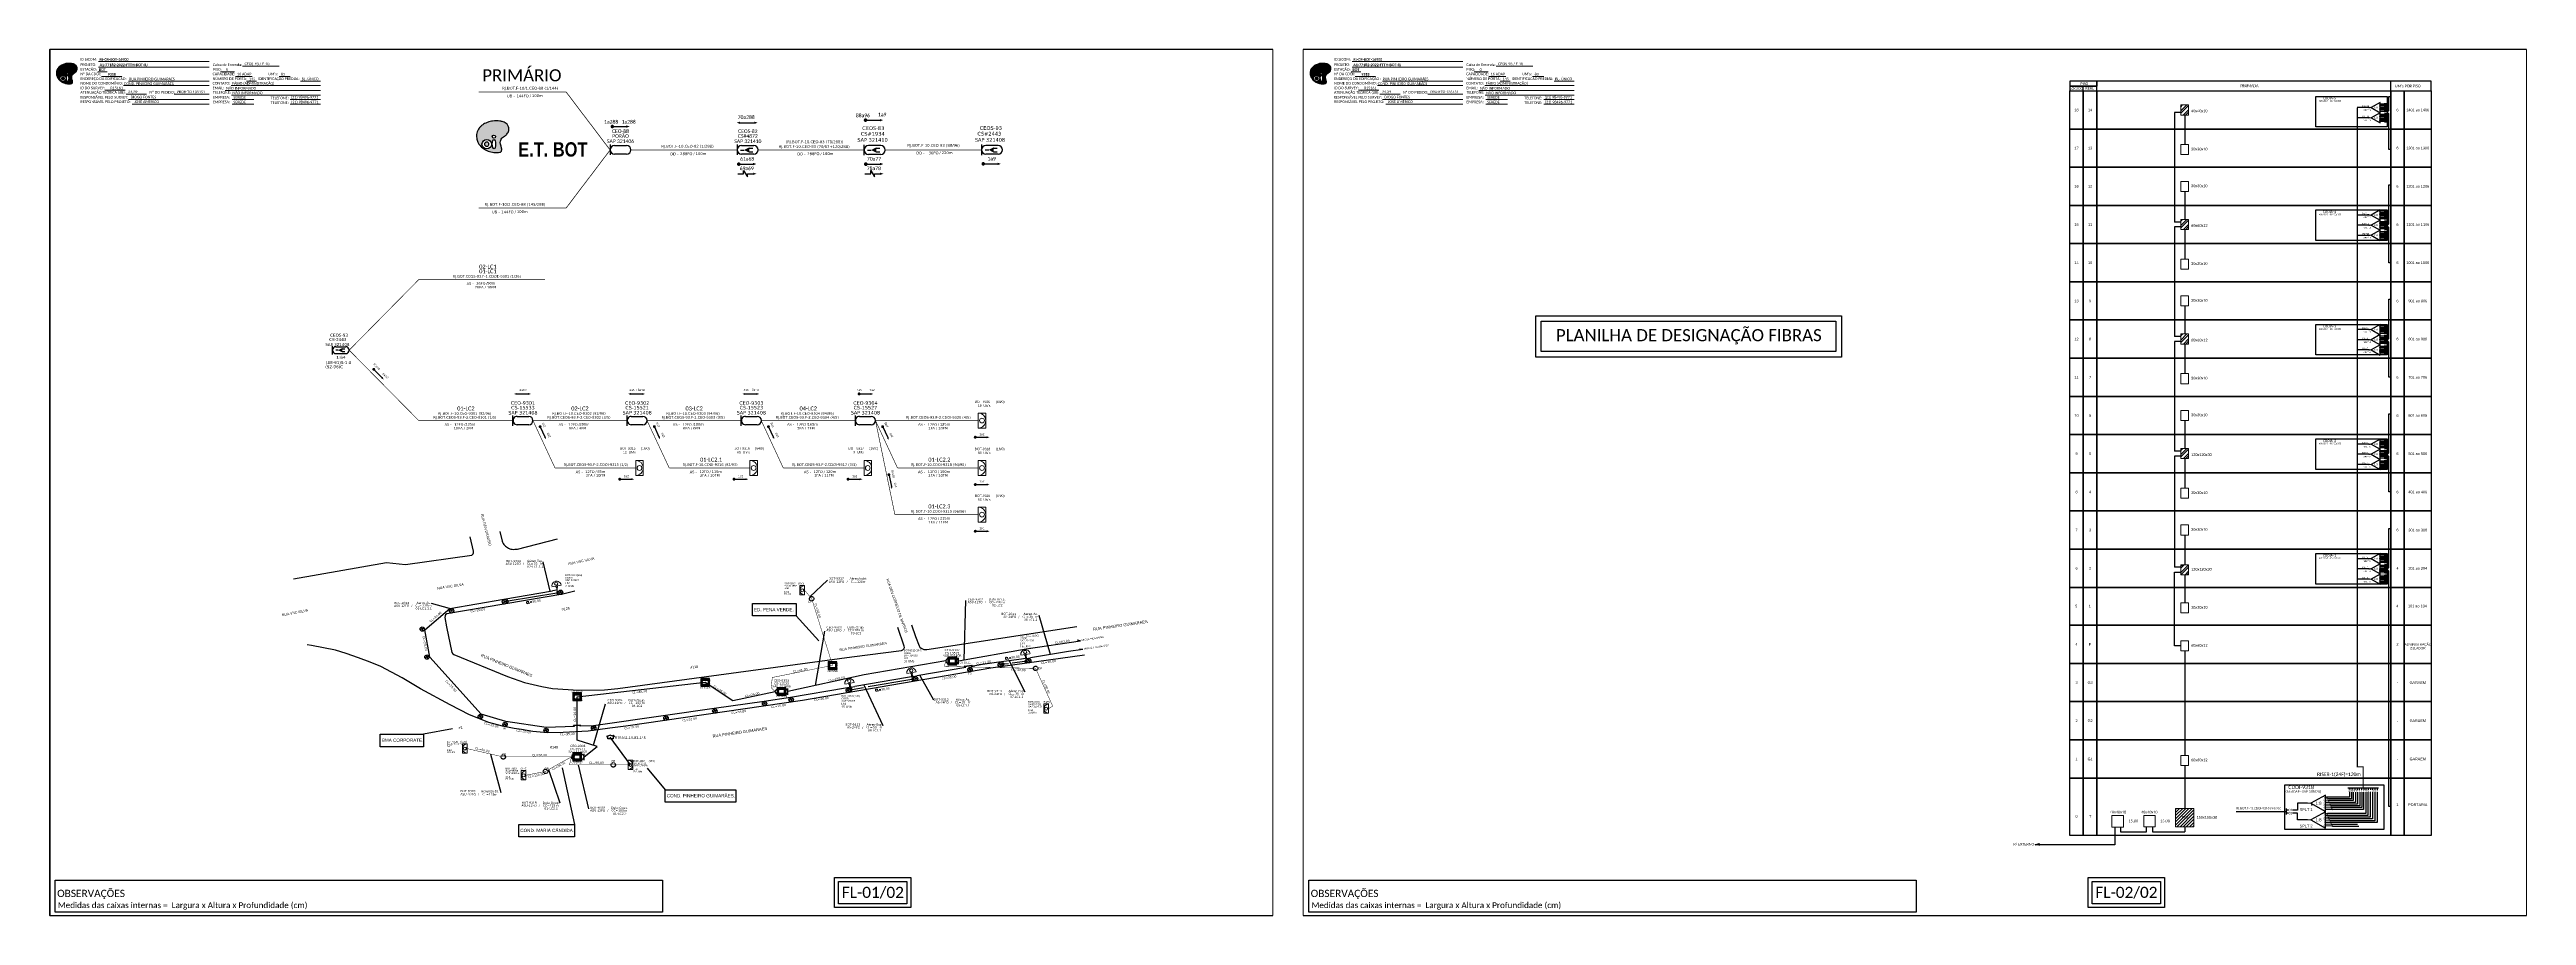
# Paper-space layout 'CDOI-9318' of a CAD drawing. Extents: x 11 to 1702, y 2 to 594.
# The model-space entities are those that its viewports show. They can reach past a viewport. Long polylines and large blocks are cut down to what shows.
import ezdxf
from ezdxf.enums import TextEntityAlignment as Align

# ---------------------------------------------------------------- set-up
doc = ezdxf.new("R2010")
doc.units = 0
doc.linetypes.add('PHANTOM2', pattern=[1.25, 0.625, -0.125, 0.125, -0.125, 0.125, -0.125])
for name, color, linetype in [('10.1-Caixas Subterrâneas', 5, 'Continuous'), ('10.4-Postes', 1, 'Continuous'), ('20.4-CEOS', 1, 'Continuous'), ('20.5-CABO AÉREO', 1, 'Continuous'), ('20.5-CEO', 1, 'Continuous'), ('CABO OPTICO EXISTENTE', 5, 'Continuous'), ('CAP a instalar', 1, 'Continuous'), ('celulas gpon', 7, 'Continuous'), ('E.T.', 7, 'Continuous'), ('label_cabos', 7, 'Continuous'), ('OBS', 3, 'Continuous'), ('QUADRA', 7, 'Continuous'), ('SETA', 7, 'Continuous'), ('surveys', 7, 'Continuous'), ('surveys legendas', 7, 'Continuous')]:
    doc.layers.add(name, color=color, linetype=linetype)
for name, color, linetype, lineweight in [("20.0-LEGENDA DOS CDO'S", 1, 'Continuous', 0), ('20.1-CDO_INTERIOR', 1, 'Continuous', 0), ('20.2-CDO_POSTE', 1, 'Continuous', 5), ('20.6-CORDOALHA_SUPORTE', 7, 'Continuous', 25), ('40.1-ETIQUETAS', 1, 'Continuous', 20), ('CORDOALHA_SUPORTE', 7, 'Continuous', 25), ('Segmento Logradouro Texto', 7, 'Continuous', 0)]:
    doc.layers.add(name, color=color, linetype=linetype, lineweight=lineweight)
doc.layers.add('DROP DE CLIENTE', color=140, linetype='Continuous', plot=False)
doc.styles.add('ARIAL', font='arial.ttf')
doc.styles.add('DIGICADE', font='arial.ttf')
doc.styles.add('ROMANS', font='romans')
doc.styles.add('siredit', font='verdana.ttf')
doc.styles.get("Standard").update_dxf_attribs({"font": 'arial.ttf'})
doc.styles.add('SWISS BIT', font='swisscb.ttf')
doc.styles.add('WMF-Calibri0', font='calibri.ttf')
doc.styles.add('WMF-Calibri1', font='calibrib.ttf')
doc.linetypes.add('FENCELINE1', pattern='A,0.25,-0.1,[133,ltypeshp.shx,S=0.1,R=0,X=-0.1,Y=0],-0.1,1', length=1.45)
doc.linetypes.add('RESERVA', pattern='A,0.5,-0.15,["RESERVA",Standard,S=0.18,R=0,X=0,Y=-0.1],-1.3', length=1.95)
doc.dimstyles.new('CC', dxfattribs={"dimtxt": 1, "dimasz": 2, "dimexe": 0.18, "dimexo": 0.0625, "dimgap": 0.09, "dimtad": 0, "dimdec": 0, "dimrnd": 1, "dimzin": 0, "dimdsep": 46, "dimtxsty": 'siredit', "dimblk": 'NONE', "dimcen": 0, "dimse1": 1, "dimse2": 1, "dimsd1": 1, "dimsd2": 1, "dimclrt": 7, "dimadec": 0, "dimazin": 0, "dimtfac": 1, "dimtdec": 0, "dimtofl": 0, "dimtmove": 0, "dimatfit": 3, "dimfxl": 0, "dimtolj": 1, "dimtzin": 0, "dimarcsym": 0})
doc.dimstyles.new('CL', dxfattribs={"dimtxt": 1, "dimasz": 2, "dimexe": 0.18, "dimexo": 0.0625, "dimgap": 0.09, "dimtad": 0, "dimdec": 0, "dimrnd": 1, "dimzin": 0, "dimdsep": 46, "dimtxsty": 'siredit', "dimblk": 'NONE', "dimcen": 0, "dimse1": 1, "dimse2": 1, "dimsd1": 1, "dimsd2": 1, "dimclrt": 7, "dimadec": 0, "dimazin": 0, "dimtfac": 1, "dimtdec": 0, "dimtofl": 0, "dimtmove": 0, "dimatfit": 3, "dimfxl": 0, "dimtolj": 1, "dimtzin": 0, "dimarcsym": 0})
pattern_1 = [(45, (-47.337, -16.069), (-2.245064, 2.245064), []), (45, (-47.337, -14.4816), (-2.245064, 2.245064), [])]

# ---------------------------------------------------------------- blocks, each defined once
blk = doc.blocks.new('CDOI-12 ADAP SAP 05 ESQ')
at = {"color": 1}
blk.add_lwpolyline([(5016, -490.3), (5016, -490.3), (5016, -490.3), (4962.9, -490.3), (4962.9, -466.4), (4962.9, -466.4)], dxfattribs=at)
blk.add_lwpolyline([(4962.9, -466.4), (5016, -466.4), (5016, -490.3), (4962.9, -490.3)], close=True, dxfattribs=at)
blk = doc.blocks.new('SPLT_1-8_DIV_DIR')
h = blk.add_hatch(color=3)
h.dxf.hatch_style = 1
edge = h.paths.add_edge_path()
edge.add_arc((12.8, 4), 0.242, 0, 360)
h = blk.add_hatch(color=3)
h.dxf.hatch_style = 1
edge = h.paths.add_edge_path()
edge.add_arc((13.3, 2.9), 0.242, 0, 360)
h = blk.add_hatch(color=3)
h.dxf.hatch_style = 1
edge = h.paths.add_edge_path()
edge.add_arc((13.8, 1.7), 0.242, 0, 360)
h = blk.add_hatch(color=3)
h.dxf.hatch_style = 1
edge = h.paths.add_edge_path()
edge.add_arc((14.3, 0.6), 0.242, 0, 360)
h = blk.add_hatch(color=3)
h.dxf.hatch_style = 1
edge = h.paths.add_edge_path()
edge.add_arc((14.8, -0.6), 0.242, 0, 360)
h = blk.add_hatch(color=3)
h.dxf.hatch_style = 1
edge = h.paths.add_edge_path()
edge.add_arc((15.3, -1.7), 0.242, 0, 360)
h = blk.add_hatch(color=3)
h.dxf.hatch_style = 1
edge = h.paths.add_edge_path()
edge.add_arc((15.8, -2.9), 0.242, 0, 360)
h = blk.add_hatch(color=3)
h.dxf.hatch_style = 1
edge = h.paths.add_edge_path()
edge.add_arc((16.3, -4), 0.242, 0, 360)
at = {"color": 1, "lineweight": 0}
blk.add_lwpolyline([(2.2, 0), (0, 0)], dxfattribs=at)
at = {"color": 1}
blk.add_lwpolyline([(11.9, 5.4), (2.2, 0), (11.9, -5.4), (11.9, 5.4)], dxfattribs=at)
at = {"color": 7, "lineweight": 0}
for points in [[(12.8, 4), (11.9, 4)], [(11.9, 2.9), (13.3, 2.9)], [(11.9, 1.7), (13.8, 1.7)], [(11.9, 0.6), (14.3, 0.6)], [(11.9, -0.6), (14.8, -0.6)], [(11.9, -1.7), (15.3, -1.7)], [(11.9, -2.9), (15.8, -2.9)], [(11.9, -4), (16.3, -4)]]:
    blk.add_lwpolyline(points, dxfattribs=at)
at = {"color": 3}
for centre in [(12.8, 4), (13.3, 2.9), (13.8, 1.7), (14.3, 0.6), (14.8, -0.6), (15.3, -1.7), (15.8, -2.9), (16.3, -4)]:
    blk.add_circle(centre, 0.242, dxfattribs=at)
at = {"color": 1, "style": 'ARIAL'}
for s, height, p in [('1:8', 2, (5.3, -0.9)), ('S1', 0.75, (10.5, 3.8)), ('S2', 0.75, (10.5, 2.6)), ('S3', 0.75, (10.5, 1.4)), ('S4', 0.75, (10.5, 0.2)), ('S5', 0.75, (10.5, -1)), ('S6', 0.75, (10.5, -2.1)), ('S7', 0.75, (10.5, -3.2)), ('S8', 0.75, (10.5, -4.4))]:
    blk.add_text(s, height=height, dxfattribs=at).set_placement(p)
blk = doc.blocks.new('ETIQUETA_RS5F')
at = {"layer": '40.1-ETIQUETAS', "color": 0, "style": 'siredit'}
blk.add_text('/', height=1.5, dxfattribs=at).set_placement((1.6, -2), align=Align.MIDDLE_RIGHT)
for tag, p in [('ETIQUETA_R_SECUNDARIA', (1.2, 2.1)), ('ETIQUETA_R_PRIMARIA', (1.2, 4.1)), ('F_ATIVAS/F_MORTAS', (1.1, -4.2))]:
    blk.add_attdef(tag, text='', height=1.5, dxfattribs=at).set_placement(p, align=Align.MIDDLE_CENTER)
for tag, p in [('TIPO_CABO', (-6.6, -2.1)), ('CAP_CABO', (0.4, -2.1))]:
    blk.add_attdef(tag, text='', height=1.5, dxfattribs=at).set_placement(p, align=Align.MIDDLE_RIGHT)
for tag, p in [('FUSÃO_1', (0.8, -8.4)), ('FUSÃO_2', (0.8, -10.6)), ('FUSÃO_3', (0.8, -12.9)), ('FUSÃO_4', (0.8, -15.1)), ('FUSÃO_5', (0.8, -17.2))]:
    blk.add_attdef(tag, text='', height=1.5, dxfattribs=at).set_placement(p, align=Align.CENTER)
blk.add_attdef('METROS', text='', height=1.5, dxfattribs=at).set_placement((2.1, -2), align=Align.MIDDLE_LEFT)
blk = doc.blocks.new('OI')
h = blk.add_hatch(color=40)
edge = h.paths.add_edge_path()
edge.add_spline(control_points=[(4.35, -0.67), (3.92, -0.99), (3.26, -1.5), (2.81, -2.59), (2.9, -3.5), (3.06, -4.27), (3.31, -4.85), (3.37, -5.39), (3.4, -5.88), (3.2, -6.4), (2.54, -6.61), (1.65, -6.63), (0.55, -6.67), (-0.56, -6.42), (-1.61, -6.14), (-2.77, -5.61), (-3.92, -4.77), (-4.89, -3.7), (-5.34, -2.65), (-5.6, -1.94), (-5.85, -0.96), (-5.71, 0.47), (-5.1, 2.02), (-4.14, 3.02), (-3.3, 3.61), (-2.37, 4.16), (-1.36, 4.44), (-0.56, 4.7), (0.79, 4.85), (2.24, 4.97), (3.79, 4.57), (4.67, 4.21), (5.44, 3.65), (5.76, 2.99), (6.03, 2.21), (6.01, 1.46), (5.72, 0.64), (5.31, 0.08), (4.88, -0.38), (4.51, -0.55), (4.35, -0.67)], knot_values=[0, 0, 0, 0, 1.60434, 2.417191, 3.427595, 4.282808, 4.776746, 5.304182, 5.888771, 6.258406, 6.858137, 7.79129, 8.986195, 10.124242, 11.187857, 12.242908, 13.953784, 15.414161, 16.515391, 17.349188, 17.675853, 19.552021, 21.515531, 22.568638, 23.63245, 24.621084, 25.782718, 26.745347, 27.142653, 29.870543, 31.004649, 31.921532, 32.709589, 33.801391, 34.042471, 35.192333, 35.971461, 36.628871, 37.254359, 37.836911, 37.836911, 37.836911, 37.836911], degree=3, periodic=0)
h.paths.add_polyline_path([(1.13, -0.87, -1), (-0.04, -0.87, -1)], flags=16)
edge = h.paths.add_edge_path(flags=16)
edge.add_ellipse((0.56, -3.59), major_axis=(-0.02, 1.71), ratio=0.361305, start_angle=0, end_angle=360)
h.paths.add_polyline_path([(-0.36, -3.62, -1), (-3.8, -3.62, -1)], flags=16)
edge = h.paths.add_edge_path(flags=0)
edge.add_ellipse((-2.08, -3.62), major_axis=(0, 0.885), ratio=0.758294, start_angle=0, end_angle=360)
at = {"color": 40}
for centre, radius in [((-2.08, -3.62), 1.72), ((0.54, -0.87), 0.587)]:
    blk.add_circle(centre, radius, dxfattribs=at)
blk.add_ellipse((-2.08, -3.62), major_axis=(0, 0.885), ratio=0.758294, start_param=-3.141592653589792, end_param=3.141592653589792, dxfattribs=at)
blk.add_ellipse((0.56, -3.59), major_axis=(-0.02, 1.71), ratio=0.361305, dxfattribs=at)
at = {"color": 40, "start_tangent": (-0.800898, -0.598801), "end_tangent": (-0.800898, -0.598801)}
blk.add_spline([(4.35, -0.67), (3.2, -1.78), (2.9, -2.54), (2.92, -3.55), (3.12, -4.38), (3.28, -4.85), (3.37, -5.37), (3.35, -5.95), (3.2, -6.29), (2.66, -6.55), (1.73, -6.63), (0.54, -6.62), (-0.58, -6.41), (-1.6, -6.11), (-2.56, -5.67), (-3.95, -4.67), (-4.89, -3.56), (-5.37, -2.56), (-5.64, -1.78), (-5.72, -1.46), (-5.63, 0.42), (-4.84, 2.22), (-4.13, 2.99), (-3.27, 3.62), (-2.4, 4.09), (-1.3, 4.47), (-0.37, 4.72), (0.02, 4.77), (2.75, 4.8), (3.85, 4.53), (4.69, 4.16), (5.31, 3.68), (5.85, 2.73), (5.93, 2.5), (5.94, 1.35), (5.67, 0.62), (5.29, 0.08), (4.84, -0.36), (4.35, -0.67)], degree=3, dxfattribs=at)
blk = doc.blocks.new('_None')
blk = doc.blocks.new('SPLT_1-8_SC-APC')
at = {"color": 1, "lineweight": 0}
blk.add_lwpolyline([(-17, -7.5), (-19.3, -7.5)], dxfattribs=at)
at = {"color": 1}
blk.add_lwpolyline([(-7.4, -2.1), (-17, -7.5), (-7.4, -13), (-7.4, -2.1)], dxfattribs=at)
at = {"color": 3, "lineweight": 0}
for points in [[(-3, -3.5), (-7.4, -3.5)], [(-7.4, -4.7), (-3, -4.7)], [(-7.4, -5.8), (-3, -5.8)], [(-7.4, -7), (-3, -7)], [(-7.4, -8.1), (-3, -8.1)], [(-7.4, -9.3), (-3, -9.3)], [(-7.4, -10.4), (-3, -10.4)], [(-7.4, -11.6), (-3, -11.6)], [(-2.4, -3), (-2.4, -4)], [(-2.4, -3), (0, -3)], [(-2.4, -4), (0, -4)], [(-2.4, -4.2), (-2.4, -5.2)], [(-2.4, -4.2), (0, -4.2)], [(-2.4, -5.2), (0, -5.2)], [(-2.4, -5.3), (-2.4, -6.3)], [(-2.4, -5.3), (0, -5.3)], [(-2.4, -6.3), (0, -6.3)], [(-2.4, -6.5), (-2.4, -7.5)], [(-2.4, -6.5), (0, -6.5)], [(-2.4, -7.5), (0, -7.5)], [(-2.4, -7.6), (-2.4, -8.6)], [(-2.4, -7.6), (0, -7.6)], [(-2.4, -8.6), (0, -8.6)], [(-2.4, -8.8), (-2.4, -9.8)], [(-2.4, -8.8), (0, -8.8)], [(-2.4, -9.8), (0, -9.8)], [(-2.4, -9.9), (-2.4, -10.9)], [(-2.4, -9.9), (0, -9.9)], [(-2.4, -10.9), (0, -10.9)], [(-2.4, -11.1), (-2.4, -12.1)], [(-2.4, -11.1), (0, -11.1)], [(-2.4, -12.1), (0, -12.1)]]:
    blk.add_lwpolyline(points, dxfattribs=at)
for points in [[(-3, -3.2), (-2.4, -3.2), (-2.4, -3.8), (-3, -3.8)], [(-3, -4.4), (-2.4, -4.4), (-2.4, -5), (-3, -5)], [(-3, -5.5), (-2.4, -5.5), (-2.4, -6.1), (-3, -6.1)], [(-3, -6.7), (-2.4, -6.7), (-2.4, -7.3), (-3, -7.3)], [(-3, -7.8), (-2.4, -7.8), (-2.4, -8.4), (-3, -8.4)], [(-3, -9), (-2.4, -9), (-2.4, -9.6), (-3, -9.6)], [(-3, -10.1), (-2.4, -10.1), (-2.4, -10.7), (-3, -10.7)], [(-3, -11.3), (-2.4, -11.3), (-2.4, -11.9), (-3, -11.9)]]:
    blk.add_lwpolyline(points, close=True, dxfattribs=at)
at = {"color": 1, "style": 'ARIAL'}
for s, height, p in [('1:8', 2, (-13.9, -8.4)), ('S1', 0.75, (-8.7, -3.8)), ('S2', 0.75, (-8.7, -5)), ('S3', 0.75, (-8.7, -6.2)), ('S4', 0.75, (-8.7, -7.4)), ('S5', 0.75, (-8.7, -8.6)), ('S6', 0.75, (-8.7, -9.7)), ('S7', 0.75, (-8.7, -10.8)), ('S8', 0.75, (-8.7, -11.9))]:
    blk.add_text(s, height=height, dxfattribs=at).set_placement(p)
blk = doc.blocks.new('*X58')
at = {"color": 0, "linetype": 'Continuous'}
for p, q in [((-1.25, 0.34099), (-0.49099, 1.1)), ((-1.25, 0.517767), (-0.667767, 1.1)), ((-1.25, 0.694544), (-0.844544, 1.1)), ((-1.25, 0.87132), (-1.02132, 1.1)), ((-1.25, 1.048097), (-1.198097, 1.1)), ((-1.25, 0.164214), (-0.8035, 0.610714)), ((-1.25, -0.012563), (-0.8035, 0.433937)), ((-1.25, -0.18934), (-0.8035, 0.25716)), ((-1.25, -0.366117), (-0.8035, 0.080383)), ((-0.789214, 0.625), (-0.314214, 1.1)), ((-0.612437, 0.625), (-0.137437, 1.1)), ((-0.43566, 0.625), (0.03934, 1.1)), ((-0.258883, 0.625), (0.216117, 1.1)), ((-0.082107, 0.625), (0.392893, 1.1)), ((0.09467, 0.625), (0.56967, 1.1)), ((0.271447, 0.625), (0.746447, 1.1)), ((0.448223, 0.625), (0.923223, 1.1)), ((0.625, 0.625), (1.1, 1.1)), ((0.801777, 0.625), (1.25, 1.073223)), ((0.8035, 0.449947), (1.25, 0.896447)), ((0.8035, 0.27317), (1.25, 0.71967)), ((0.8035, 0.096393), (1.25, 0.542893)), ((0.8035, -0.080383), (1.25, 0.366117)), ((0.8035, -0.25716), (1.25, 0.18934)), ((0.8035, -0.433937), (1.25, 0.012563)), ((-1.25, -0.542893), (-0.8035, -0.096393)), ((-1.25, -0.71967), (-0.8035, -0.27317)), ((-1.25, -0.896447), (-0.8035, -0.449947)), ((-1.25, -1.073223), (-0.801777, -0.625)), ((-1.1, -1.1), (-0.625, -0.625)), ((-0.923223, -1.1), (-0.448223, -0.625)), ((-0.746447, -1.1), (-0.271447, -0.625)), ((-0.56967, -1.1), (-0.09467, -0.625)), ((-0.392893, -1.1), (0.082107, -0.625)), ((-0.216117, -1.1), (0.258883, -0.625)), ((-0.03934, -1.1), (0.43566, -0.625)), ((0.137437, -1.1), (0.612437, -0.625)), ((0.314214, -1.1), (0.789214, -0.625)), ((0.49099, -1.1), (1.25, -0.34099)), ((0.667767, -1.1), (1.25, -0.517767)), ((0.8035, -0.610714), (1.25, -0.164214)), ((0.844544, -1.1), (1.25, -0.694544)), ((1.02132, -1.1), (1.25, -0.87132)), ((1.198097, -1.1), (1.25, -1.048097))]:
    blk.add_line(p, q, dxfattribs=at)

msp = doc.modelspace()

# ---------------------------------------------------------------- hatches: boundary and pattern name
h = msp.add_hatch()
h.set_pattern_fill('STEEL', color=1, style=0)
h.set_pattern_definition([(45, (-47.337, 219.686), (-2.245064, 2.245064), []), (45, (-47.337, 221.2733), (-2.245064, 2.245064), [])])
h.paths.add_polyline_path([(1393.2, 1254.1), (1393.2, 1261), (1387.9, 1261), (1387.9, 1254.1)])
h = msp.add_hatch(color=3)
h.dxf.hatch_style = 1
edge = h.paths.add_edge_path()
edge.add_arc((1517, 1259.2), 0.164, 0, 360)
h = msp.add_hatch(color=3)
h.dxf.hatch_style = 1
edge = h.paths.add_edge_path()
edge.add_arc((1517, 1252.2), 0.164, 0, 360)
h = msp.add_hatch()
h.set_pattern_fill('STEEL', color=1, style=0)
h.set_pattern_definition([(45, (-47.337, 141.101), (-2.245064, 2.245064), []), (45, (-47.337, 142.6883), (-2.245064, 2.245064), [])])
h.paths.add_polyline_path([(1393.2, 1175.6), (1393.2, 1182.4), (1387.9, 1182.4), (1387.9, 1175.6)])
h = msp.add_hatch(color=3)
h.dxf.hatch_style = 1
edge = h.paths.add_edge_path()
edge.add_arc((1517, 1185.5), 0.164, 0, 360)
h = msp.add_hatch(color=3)
h.dxf.hatch_style = 1
edge = h.paths.add_edge_path()
edge.add_arc((1517, 1178.5), 0.164, 0, 360)
h = msp.add_hatch(color=3)
h.dxf.hatch_style = 1
edge = h.paths.add_edge_path()
edge.add_arc((1517, 1171.5), 0.164, 0, 360)
h = msp.add_hatch()
h.set_pattern_fill('STEEL', color=1, style=0)
h.set_pattern_definition([(45, (-47.337, 62.516), (-2.245064, 2.245064), []), (45, (-47.337, 64.1034), (-2.245064, 2.245064), [])])
h.paths.add_polyline_path([(1393.2, 1097), (1393.2, 1103.9), (1387.9, 1103.9), (1387.9, 1097)])
h = msp.add_hatch(color=3)
h.dxf.hatch_style = 1
edge = h.paths.add_edge_path()
edge.add_arc((1517, 1106.9), 0.164, 0, 360)
h = msp.add_hatch(color=3)
h.dxf.hatch_style = 1
edge = h.paths.add_edge_path()
edge.add_arc((1517, 1099.9), 0.164, 0, 360)
h = msp.add_hatch(color=3)
h.dxf.hatch_style = 1
edge = h.paths.add_edge_path()
edge.add_arc((1517, 1093), 0.164, 0, 360)
h = msp.add_hatch()
h.set_pattern_fill('STEEL', color=1, style=0)
h.set_pattern_definition(pattern_1)
h.paths.add_polyline_path([(1393.2, 1018.4), (1393.2, 1025.3), (1387.9, 1025.3), (1387.9, 1018.4)])
h = msp.add_hatch(color=3)
h.dxf.hatch_style = 1
edge = h.paths.add_edge_path()
edge.add_arc((1517, 1028.3), 0.164, 0, 360)
h = msp.add_hatch(color=3)
h.dxf.hatch_style = 1
edge = h.paths.add_edge_path()
edge.add_arc((1517, 1021.4), 0.164, 0, 360)
h = msp.add_hatch(color=3)
h.dxf.hatch_style = 1
edge = h.paths.add_edge_path()
edge.add_arc((1517, 1014.4), 0.164, 0, 360)
h = msp.add_hatch()
h.set_pattern_fill('STEEL', color=1, style=0)
h.set_pattern_definition(pattern_1)
h.paths.add_polyline_path([(1387.9, 938.7), (1393.2, 938.7), (1393.2, 945.6), (1387.9, 945.6)])
h = msp.add_hatch(color=3)
h.dxf.hatch_style = 1
edge = h.paths.add_edge_path()
edge.add_arc((1517, 949.7), 0.164, 0, 360)
h = msp.add_hatch(color=3)
h.dxf.hatch_style = 1
edge = h.paths.add_edge_path()
edge.add_arc((1517, 942.8), 0.164, 0, 360)
h = msp.add_hatch(color=3)
h.dxf.hatch_style = 1
edge = h.paths.add_edge_path()
edge.add_arc((1517, 935.8), 0.164, 0, 360)
h = msp.add_hatch(color=3)
h.dxf.hatch_style = 1
edge = h.paths.add_edge_path()
edge.add_arc((1474.8, 782), 0.328, 0, 360)
h = msp.add_hatch()
h.set_pattern_fill('ANSI31', color=1, scale=0.48)
h.set_pattern_definition([(45, (967.8693, 2915.4026), (-1.0776307, 1.0776307), [])])
h.paths.add_polyline_path([(1396.9, 778.4), (1384.3, 778.4), (1384.3, 765.8), (1396.9, 765.8)])
h.paths.add_polyline_path([(1388, 771.1), (1393.5, 771.1), (1393.5, 773.8), (1388, 773.8)], flags=24)
h = msp.add_hatch(color=3)
h.dxf.hatch_style = 1
edge = h.paths.add_edge_path()
edge.add_arc((1474.8, 770.6), 0.328, 0, 360)

# ---------------------------------------------------------------- linework, layer by layer
for points in [[(-85.8, 705), (752.7, 705), (752.7, 1299), (-85.8, 1299), (-85.8, 705)], [(786.3, 705), (1624.9, 705), (1624.9, 1299), (786.3, 1299), (786.3, 705)]]:
    msp.add_lwpolyline(points)
at = {"color": 7, "lineweight": 0}
for points in [[(-52.4, 1290.7), (23.6, 1290.7)], [(819.8, 1290.7), (895.7, 1290.7)], [(-52.9, 1283.7), (-46.3, 1283.7)], [(-52.4, 1287), (23.6, 1287)], [(-50.2, 1280.6), (-36.3, 1280.6)], [(-35.1, 1274.3), (23.6, 1274.3)], [(-31.7, 1277.4), (23.6, 1277.4)], [(31.4, 1283.7), (40.9, 1283.7)], [(38.6, 1274.3), (99.8, 1274.3)], [(41.5, 1280.6), (53.1, 1280.6)], [(46.4, 1287.5), (71.6, 1287.5)], [(49, 1277.4), (56, 1277.4)], [(71.4, 1280.6), (79.1, 1280.6)], [(86.2, 1277.4), (99.8, 1277.4)], [(819.2, 1283.7), (825.8, 1283.7)], [(819.8, 1287), (895.7, 1287)], [(821.9, 1280.6), (835.8, 1280.6)], [(837.1, 1274.3), (895.7, 1274.3)], [(840.5, 1277.4), (895.7, 1277.4)], [(903.5, 1283.7), (913, 1283.7)], [(910.7, 1274.3), (971.9, 1274.3)], [(913.6, 1280.6), (925.2, 1280.6)], [(918.6, 1287.5), (943.7, 1287.5)], [(921.2, 1277.4), (928.1, 1277.4)], [(943.5, 1280.6), (951.2, 1280.6)], [(958.3, 1277.4), (971.9, 1277.4)], [(-47.9, 1271.2), (-34, 1271.2)], [(-33.4, 1268.3), (-19.4, 1268.3)], [(-31.7, 1264.7), (23.6, 1264.7)], [(-29.2, 1261.5), (23.6, 1261.5)], [(-0.5, 1268.3), (23.6, 1268.3)], [(34.5, 1271), (99.8, 1271)], [(38.8, 1267.8), (99.8, 1267.8)], [(39.4, 1264.7), (54.2, 1264.7)], [(39.4, 1261.5), (54.2, 1261.5)], [(79, 1264.7), (99.8, 1264.7)], [(79, 1261.5), (99.8, 1261.5)], [(824.2, 1271.2), (838.2, 1271.2)], [(838.8, 1268.3), (852.7, 1268.3)], [(840.5, 1264.7), (895.7, 1264.7)], [(843, 1261.5), (895.7, 1261.5)], [(871.6, 1268.3), (895.7, 1268.3)], [(906.7, 1271), (971.9, 1271)], [(910.9, 1267.8), (971.9, 1267.8)], [(911.5, 1264.7), (926.3, 1264.7)], [(911.5, 1261.5), (926.3, 1261.5)], [(951.2, 1264.7), (971.9, 1264.7)], [(951.2, 1261.5), (971.9, 1261.5)]]:
    msp.add_lwpolyline(points, dxfattribs=at)
at = {"color": 7}
for points in [[(1311.8, 1274), (1330.3, 1274), (1330.3, 1277.3), (1311.8, 1277.3)], [(1311.8, 1270.7), (1330.3, 1270.7), (1330.3, 1274), (1311.8, 1274)], [(1311.8, 1270.7), (1321, 1270.7), (1321, 1244.5), (1311.8, 1244.5)], [(1321, 1270.7), (1330.3, 1270.7), (1330.3, 1244.5), (1321, 1244.5)], [(1330.3, 1270.7), (1531.8, 1270.7), (1531.8, 1244.5), (1330.3, 1244.5)], [(1531.8, 1270.7), (1541, 1270.7), (1541, 1244.5), (1531.8, 1244.5)], [(1541, 1270.7), (1559.5, 1270.7), (1559.5, 1244.5), (1541, 1244.5)], [(1311.8, 1244.5), (1321, 1244.5), (1321, 1218.3), (1311.8, 1218.3)], [(1321, 1244.5), (1330.3, 1244.5), (1330.3, 1218.3), (1321, 1218.3)], [(1330.3, 1244.5), (1531.8, 1244.5), (1531.8, 1218.3), (1330.3, 1218.3)], [(1531.8, 1244.5), (1541, 1244.5), (1541, 1218.3), (1531.8, 1218.3)], [(1541, 1244.5), (1559.5, 1244.5), (1559.5, 1218.3), (1541, 1218.3)], [(1311.8, 1218.3), (1321, 1218.3), (1321, 1192.1), (1311.8, 1192.1)], [(1321, 1218.3), (1330.3, 1218.3), (1330.3, 1192.1), (1321, 1192.1)], [(1330.3, 1218.3), (1531.8, 1218.3), (1531.8, 1192.1), (1330.3, 1192.1)], [(1531.8, 1218.3), (1541, 1218.3), (1541, 1192.1), (1531.8, 1192.1)], [(1541, 1218.3), (1559.5, 1218.3), (1559.5, 1192.1), (1541, 1192.1)], [(1311.8, 1192.1), (1321, 1192.1), (1321, 1165.9), (1311.8, 1165.9)], [(1321, 1192.1), (1330.3, 1192.1), (1330.3, 1165.9), (1321, 1165.9)], [(1330.3, 1192.1), (1531.8, 1192.1), (1531.8, 1165.9), (1330.3, 1165.9)], [(1531.8, 1192.1), (1541, 1192.1), (1541, 1165.9), (1531.8, 1165.9)], [(1541, 1192.1), (1559.5, 1192.1), (1559.5, 1165.9), (1541, 1165.9)], [(1311.8, 1165.9), (1321, 1165.9), (1321, 1139.7), (1311.8, 1139.7)], [(1321, 1165.9), (1330.3, 1165.9), (1330.3, 1139.7), (1321, 1139.7)], [(1330.3, 1165.9), (1531.8, 1165.9), (1531.8, 1139.7), (1330.3, 1139.7)], [(1531.8, 1165.9), (1541, 1165.9), (1541, 1139.7), (1531.8, 1139.7)], [(1541, 1165.9), (1559.5, 1165.9), (1559.5, 1139.7), (1541, 1139.7)], [(1311.8, 1139.7), (1321, 1139.7), (1321, 1113.5), (1311.8, 1113.5)], [(1321, 1139.7), (1330.3, 1139.7), (1330.3, 1113.5), (1321, 1113.5)], [(1330.3, 1139.7), (1531.8, 1139.7), (1531.8, 1113.5), (1330.3, 1113.5)], [(1531.8, 1139.7), (1541, 1139.7), (1541, 1113.5), (1531.8, 1113.5)], [(1541, 1139.7), (1559.5, 1139.7), (1559.5, 1113.5), (1541, 1113.5)], [(1311.8, 1113.5), (1321, 1113.5), (1321, 1087.3), (1311.8, 1087.3)], [(1321, 1113.5), (1330.3, 1113.5), (1330.3, 1087.3), (1321, 1087.3)], [(1330.3, 1113.5), (1531.8, 1113.5), (1531.8, 1087.3), (1330.3, 1087.3)], [(1531.8, 1113.5), (1541, 1113.5), (1541, 1087.3), (1531.8, 1087.3)], [(1541, 1113.5), (1559.5, 1113.5), (1559.5, 1087.3), (1541, 1087.3)], [(1311.8, 1087.3), (1321, 1087.3), (1321, 1061.1), (1311.8, 1061.1)], [(1321, 1087.3), (1330.3, 1087.3), (1330.3, 1061.1), (1321, 1061.1)], [(1330.3, 1087.3), (1531.8, 1087.3), (1531.8, 1061.1), (1330.3, 1061.1)], [(1531.8, 1087.3), (1541, 1087.3), (1541, 1061.1), (1531.8, 1061.1)], [(1541, 1087.3), (1559.5, 1087.3), (1559.5, 1061.1), (1541, 1061.1)], [(1311.8, 1061.1), (1321, 1061.1), (1321, 1034.9), (1311.8, 1034.9)], [(1321, 1061.1), (1330.3, 1061.1), (1330.3, 1034.9), (1321, 1034.9)], [(1330.3, 1061.1), (1531.8, 1061.1), (1531.8, 1034.9), (1330.3, 1034.9)], [(1531.8, 1061.1), (1541, 1061.1), (1541, 1034.9), (1531.8, 1034.9)], [(1541, 1061.1), (1559.5, 1061.1), (1559.5, 1034.9), (1541, 1034.9)], [(1311.8, 1034.9), (1321, 1034.9), (1321, 1008.7), (1311.8, 1008.7)], [(1321, 1034.9), (1330.3, 1034.9), (1330.3, 1008.7), (1321, 1008.7)], [(1330.3, 1034.9), (1531.8, 1034.9), (1531.8, 1008.7), (1330.3, 1008.7)], [(1531.8, 1034.9), (1541, 1034.9), (1541, 1008.7), (1531.8, 1008.7)], [(1541, 1034.9), (1559.5, 1034.9), (1559.5, 1008.7), (1541, 1008.7)], [(1311.8, 1008.7), (1321, 1008.7), (1321, 982.5), (1311.8, 982.5)], [(1321, 1008.7), (1330.3, 1008.7), (1330.3, 982.5), (1321, 982.5)], [(1330.3, 1008.7), (1531.8, 1008.7), (1531.8, 982.5), (1330.3, 982.5)], [(1531.8, 1008.7), (1541, 1008.7), (1541, 982.5), (1531.8, 982.5)], [(1541, 1008.7), (1559.5, 1008.7), (1559.5, 982.5), (1541, 982.5)], [(1311.8, 982.5), (1321, 982.5), (1321, 956.3), (1311.8, 956.3)], [(1321, 982.5), (1330.3, 982.5), (1330.3, 956.3), (1321, 956.3)], [(1330.3, 982.5), (1531.8, 982.5), (1531.8, 956.3), (1330.3, 956.3)], [(1531.8, 982.5), (1541, 982.5), (1541, 956.3), (1531.8, 956.3)], [(1541, 982.5), (1559.5, 982.5), (1559.5, 956.3), (1541, 956.3)], [(1311.8, 956.3), (1321, 956.3), (1321, 930.1), (1311.8, 930.1)], [(1321, 956.3), (1330.3, 956.3), (1330.3, 930.1), (1321, 930.1)], [(1330.3, 956.3), (1531.8, 956.3), (1531.8, 930.1), (1330.3, 930.1)], [(1531.8, 956.3), (1541, 956.3), (1541, 930.1), (1531.8, 930.1)], [(1541, 956.3), (1559.5, 956.3), (1559.5, 930.1), (1541, 930.1)], [(1311.8, 930.1), (1321, 930.1), (1321, 904.1), (1311.8, 904.1)], [(1321, 930.1), (1330.3, 930.1), (1330.3, 904.1), (1321, 904.1)], [(1330.3, 930.1), (1531.8, 930.1), (1531.8, 904.1), (1330.3, 904.1)], [(1531.8, 930.1), (1541, 930.1), (1541, 904.1), (1531.8, 904.1)], [(1541, 930.1), (1559.5, 930.1), (1559.5, 904.1), (1541, 904.1)], [(1311.8, 904.1), (1321, 904.1), (1321, 877.9), (1311.8, 877.9)], [(1321, 904.1), (1330.3, 904.1), (1330.3, 877.9), (1321, 877.9)], [(1330.3, 904.1), (1531.8, 904.1), (1531.8, 877.9), (1330.3, 877.9)], [(1531.8, 904.1), (1541, 904.1), (1541, 877.9), (1531.8, 877.9)], [(1541, 904.1), (1559.5, 904.1), (1559.5, 877.9), (1541, 877.9)], [(1311.8, 877.9), (1321, 877.9), (1321, 851.7), (1311.8, 851.7)], [(1321, 877.9), (1330.3, 877.9), (1330.3, 851.7), (1321, 851.7)], [(1330.3, 877.9), (1531.8, 877.9), (1531.8, 851.7), (1330.3, 851.7)], [(1531.8, 877.9), (1541, 877.9), (1541, 851.7), (1531.8, 851.7)], [(1541, 877.9), (1559.5, 877.9), (1559.5, 851.7), (1541, 851.7)], [(1311.8, 851.7), (1321, 851.7), (1321, 825.5), (1311.8, 825.5)], [(1321, 851.7), (1330.3, 851.7), (1330.3, 825.5), (1321, 825.5)], [(1330.3, 851.7), (1531.8, 851.7), (1531.8, 825.5), (1330.3, 825.5)], [(1531.8, 851.7), (1541, 851.7), (1541, 825.5), (1531.8, 825.5)], [(1541, 851.7), (1559.5, 851.7), (1559.5, 825.5), (1541, 825.5)], [(1311.8, 825.5), (1321, 825.5), (1321, 799.3), (1311.8, 799.3)], [(1321, 825.5), (1330.3, 825.5), (1330.3, 799.3), (1321, 799.3)], [(1330.3, 825.5), (1531.8, 825.5), (1531.8, 799.3), (1330.3, 799.3)], [(1531.8, 825.5), (1541, 825.5), (1541, 799.3), (1531.8, 799.3)], [(1541, 825.5), (1559.5, 825.5), (1559.5, 799.3), (1541, 799.3)], [(1311.8, 799.3), (1321, 799.3), (1321, 760), (1311.8, 760)], [(1321, 799.3), (1330.3, 799.3), (1330.3, 760), (1321, 760)], [(1330.3, 799.3), (1531.8, 799.3), (1531.8, 760), (1330.3, 760)], [(1531.8, 799.3), (1541, 799.3), (1541, 760), (1531.8, 760)], [(1541, 799.3), (1559.5, 799.3), (1559.5, 760), (1541, 760)], [(-82, 729.3), (334.2, 729.3), (334.2, 707.4), (-82, 707.4)], [(790.1, 729.3), (1206.4, 729.3), (1206.4, 707.4), (790.1, 707.4)]]:
    msp.add_lwpolyline(points, close=True, dxfattribs=at)
for points in [[(1321, 1270.7), (1321, 1274)], [(1330.3, 1270.7), (1559.6, 1270.7), (1559.6, 1277.3), (1330.3, 1277.3), (1330.3, 1277.3), (1330.3, 1274)], [(1531.8, 1270.7), (1531.8, 1277.3)], [(389.9, 1213.8), (389.9, 1216), (392.5, 1211.6), (392.5, 1213.8)], [(477, 1213.8), (477, 1216), (479.6, 1211.6), (479.6, 1213.8)]]:
    msp.add_lwpolyline(points, dxfattribs=at)
at = {"color": 1, "lineweight": 0}
for points in [[(1387.9, 1261), (1393.2, 1261), (1393.2, 1254.1), (1387.9, 1254.1)], [(1387.9, 1182.4), (1393.2, 1182.4), (1393.2, 1175.6), (1387.9, 1175.6)], [(1387.9, 1103.9), (1393.2, 1103.9), (1393.2, 1097), (1387.9, 1097)], [(1387.9, 1025.3), (1393.2, 1025.3), (1393.2, 1018.4), (1387.9, 1018.4)], [(1387.9, 945.6), (1393.2, 945.6), (1393.2, 938.7), (1387.9, 938.7)], [(1340.7, 773.6), (1348.5, 773.6), (1348.5, 765.7), (1340.7, 765.7)], [(1362.5, 773.6), (1370.3, 773.6), (1370.3, 765.8), (1362.5, 765.8)], [(1384.3, 778.4), (1396.9, 778.4), (1396.9, 765.8), (1384.3, 765.8)]]:
    msp.add_lwpolyline(points, close=True, dxfattribs=at)
at = {"color": 1}
for points in [[(1529.3, 1247.8), (1529.3, 1247.8), (1529.3, 1245.9), (1480.5, 1245.9), (1480.5, 1266.9), (1486.8, 1266.9)], [(1529.3, 1170), (1529.3, 1170), (1529.3, 1168.1), (1480.5, 1168.1), (1480.5, 1189.1), (1486.8, 1189.1)], [(1529.3, 1091.4), (1529.3, 1091.4), (1529.3, 1089.5), (1480.5, 1089.5), (1480.5, 1110.5), (1486.8, 1110.5)], [(1529.3, 1012.8), (1529.3, 1012.8), (1529.3, 1010.9), (1480.5, 1010.9), (1480.5, 1031.9), (1486.8, 1031.9)], [(1529.3, 934.2), (1529.3, 934.2), (1529.3, 932.3), (1480.5, 932.3), (1480.5, 953.3), (1486.8, 953.3)], [(1342.6, 765.7), (1342.6, 753.6), (1288, 753.6), (1290.7, 754.5), (1290.7, 753)], [(1460.1, 778.4), (1460.1, 774.2)]]:
    msp.add_lwpolyline(points, dxfattribs=at)
for points in [[(1480.5, 1266.9), (1529.3, 1266.9), (1529.3, 1245.9), (1480.5, 1245.9)], [(1480.5, 1189.1), (1529.3, 1189.1), (1529.3, 1168.1), (1480.5, 1168.1)], [(945.7, 1116.3), (1155.2, 1116.3), (1155.2, 1088.1), (945.7, 1088.1)], [(949.4, 1112.6), (1151.4, 1112.6), (1151.4, 1091.9), (949.4, 1091.9)], [(1480.5, 1110.5), (1529.3, 1110.5), (1529.3, 1089.5), (1480.5, 1089.5)], [(1480.5, 1031.9), (1529.3, 1031.9), (1529.3, 1010.9), (1480.5, 1010.9)], [(1480.5, 953.3), (1529.3, 953.3), (1529.3, 932.3), (1480.5, 932.3)], [(452.3, 731), (504.5, 731), (504.5, 710.4), (452.3, 710.4)], [(1324.4, 731), (1376.6, 731), (1376.6, 710.4), (1324.4, 710.4)], [(454.9, 728.4), (501.9, 728.4), (501.9, 713), (454.9, 713)], [(1327, 728.4), (1374, 728.4), (1374, 713), (1327, 713)]]:
    msp.add_lwpolyline(points, close=True, dxfattribs=at)
at = {"color": 5, "const_width": 0.88}
msp.add_lwpolyline([(1508.8, 1259.2), (1508.8, 807), (1512.9, 807), (1512.9, 792.5)], dxfattribs=at)
at = {"color": 5}
for points in [[(1517, 1259.2), (1508.8, 1259.2)], [(1517, 1252.2), (1508.8, 1252.2)], [(1517, 1185.5), (1508.8, 1185.5)], [(1517, 1178.5), (1508.8, 1178.5)], [(1517, 1171.5), (1508.8, 1171.5)], [(1517, 1106.9), (1508.8, 1106.9)], [(1517, 1099.9), (1508.8, 1099.9)], [(1517, 1093), (1508.8, 1093)], [(1517, 1028.3), (1508.8, 1028.3)], [(1517, 1021.4), (1508.8, 1021.4)], [(1517, 1014.4), (1508.8, 1014.4)], [(1517, 949.7), (1508.8, 949.7)], [(1517, 942.8), (1508.8, 942.8)], [(1517, 935.8), (1508.8, 935.8)], [(1487.9, 786.2), (1487.9, 786.2)], [(1503.6, 789.8), (1503.6, 786.2), (1488.4, 786.2)], [(1514.7, 789.7), (1514.7, 774.9), (1488.4, 774.9)], [(1516.2, 789.7), (1516.2, 773.6), (1488.9, 773.6)], [(1504.8, 789.7), (1504.8, 785), (1488.9, 785)], [(1517.8, 789.7), (1517.8, 772.4), (1489.4, 772.4)], [(1506.1, 789.7), (1506.1, 783.8), (1489.4, 783.8)], [(1519.3, 789.7), (1519.3, 771.3), (1489.9, 771.3)], [(1507.6, 789.7), (1507.6, 782.6), (1489.9, 782.6)], [(1520.8, 789.7), (1520.8, 770), (1490.4, 770)], [(1509.1, 789.7), (1509.1, 781.4), (1490.4, 781.4)], [(1522.4, 789.7), (1522.4, 768.8), (1491, 768.8)], [(1510.7, 789.7), (1510.7, 780.2), (1491, 780.2)], [(1511.9, 789.7), (1511.9, 779), (1491.2, 779)], [(1513.2, 789.7), (1513.2, 777.8), (1492, 777.8)], [(1502.3, 792.5), (1523.5, 792.5)], [(1503.2, 792.5), (1503.2, 791.4)], [(1504.4, 792.5), (1504.4, 791.4)], [(1505.6, 792.5), (1505.6, 791.4)], [(1507.2, 792.5), (1507.2, 791.3)], [(1508.7, 792.5), (1508.7, 791.3)], [(1510.2, 792.5), (1510.2, 791.3)], [(1511.8, 792.5), (1511.8, 791.3)], [(1513.3, 792.5), (1513.3, 791.3)], [(1514.8, 792.5), (1514.8, 791.3)], [(1516.4, 792.5), (1516.4, 791.3)], [(1517.9, 792.5), (1517.9, 791.3)], [(1519.4, 792.5), (1519.4, 791.3)], [(1521, 792.5), (1521, 791.3)], [(1522.5, 792.5), (1522.5, 791.3)], [(1487.9, 774.9), (1487.9, 774.9)]]:
    msp.add_lwpolyline(points, dxfattribs=at)
at = {"color": 3}
for points in [[(1531.8, 1230.4), (1530.4, 1230.4), (1530.4, 1254.9), (1529.3, 1256.1), (1530.4, 1257.3), (1530.4, 1266.9), (1531.8, 1266.9)], [(1387.9, 1255.9), (1383.5, 1255.9)], [(1383.5, 1255.9), (1383.5, 1180.7)], [(1390.6, 1254.1), (1390.6, 1233.9)], [(1531.8, 1152.8), (1530.4, 1152.8), (1530.4, 1177), (1529.3, 1178.2), (1530.4, 1179.4), (1530.4, 1206.2), (1531.8, 1206.2)], [(1390.6, 1201.7), (1390.6, 1182.4)], [(1387.9, 1180.7), (1383.5, 1180.7)], [(1387.9, 1177.3), (1383.5, 1177.3)], [(1383.5, 1177.3), (1383.5, 1102.1)], [(1390.6, 1175.6), (1390.6, 1155.3)], [(1390.6, 1123.2), (1390.6, 1103.9)], [(1531.8, 1074.2), (1530.4, 1074.2), (1530.4, 1098.4), (1529.3, 1099.6), (1530.4, 1100.8), (1530.4, 1127.7), (1531.8, 1127.7)], [(1387.9, 1102.1), (1383.5, 1102.1)], [(1387.9, 1098.7), (1383.5, 1098.7)], [(1383.5, 1098.7), (1383.5, 1023.6)], [(1390.6, 1097), (1390.6, 1076.7)], [(1390.6, 1044.6), (1390.6, 1025.3)], [(1531.8, 995.6), (1530.4, 995.6), (1530.4, 1019.8), (1529.3, 1021.1), (1530.4, 1022.3), (1530.4, 1049.1), (1531.8, 1049.1)], [(1387.9, 1023.6), (1383.5, 1023.6)], [(1387.9, 1020.1), (1383.5, 1020.1)], [(1383.5, 1020.1), (1383.5, 943.9)], [(1390.6, 1018.4), (1390.6, 998.1)], [(1531.8, 779.7), (1530.4, 779.7), (1530.4, 941.3), (1529.3, 942.5), (1530.4, 943.7), (1530.4, 970.5), (1531.8, 970.5)], [(1390.6, 966), (1390.6, 945.6)], [(1387.9, 943.9), (1383.5, 943.9)], [(1387.9, 890), (1383.5, 890), (1383.5, 940.5), (1387.9, 940.5)], [(1390.6, 938.7), (1390.6, 919.5)], [(1390.6, 886.5), (1390.6, 814.8)], [(1390.6, 807.9), (1390.6, 778.4)], [(1474.8, 782), (1467.8, 782), (1467.8, 777.3)], [(1346.6, 765.7), (1346.6, 762.5), (1364.4, 762.5), (1364.4, 765.8)], [(1368.4, 765.8), (1368.4, 762.5)], [(1390.6, 765.8), (1390.6, 762.5)], [(1461.5, 777.3), (1460.1, 777.3)], [(1467.8, 777.3), (1464.4, 777.3)], [(1368.4, 762.5), (1390.6, 762.5)]]:
    msp.add_lwpolyline(points, dxfattribs=at)
at = {"color": 0, "const_width": 1.24}
msp.add_lwpolyline([(299.3, 1246.2, 1), (300.5, 1246.2, 1)], format="xyb", close=True, dxfattribs=at)
at = {"color": 7}
for points, const_width in [([(472.9, 1250.6, 1), (474.1, 1250.6, 1)], 1.24), ([(386, 1220.4, 1), (387.2, 1220.4, 1)], 1.24), ([(473, 1220.4, 1), (474.3, 1220.4, 1)], 1.24), ([(553.6, 1220.6, 1), (554.8, 1220.6, 1)], 1.24), ([(136, 1080, 1), (136.7, 1079.3, 1)], 0.999), ([(250.2, 1040.8, 1), (250.6, 1039.9, 1)], 1), ([(328.5, 1040.8, 1), (328.9, 1039.9, 1)], 1), ([(406.7, 1040.8, 1), (407.1, 1039.9, 1)], 1), ([(304.5, 1004.3, 1), (305.5, 1004.3, 1)], 1), ([(382.8, 1004.3, 1), (383.8, 1004.3, 1)], 1), ([(548.2, 968.6, 1), (549.2, 968.6, 1)], 1)]:
    msp.add_lwpolyline(points, format="xyb", close=True, dxfattribs=dict(at, const_width=const_width))
at = {"color": 0, "lineweight": 0}
for points in [[(1387.9, 1233.9), (1393.2, 1233.9), (1393.2, 1227), (1387.9, 1227)], [(1387.9, 1208.6), (1393.2, 1208.6), (1393.2, 1201.7), (1387.9, 1201.7)], [(1387.9, 1155.3), (1393.2, 1155.3), (1393.2, 1148.4), (1387.9, 1148.4)], [(1387.9, 1130.1), (1393.2, 1130.1), (1393.2, 1123.2), (1387.9, 1123.2)], [(1387.9, 1076.7), (1393.2, 1076.7), (1393.2, 1069.8), (1387.9, 1069.8)], [(1387.9, 1051.5), (1393.2, 1051.5), (1393.2, 1044.6), (1387.9, 1044.6)], [(1387.9, 998.1), (1393.2, 998.1), (1393.2, 991.2), (1387.9, 991.2)], [(1387.9, 972.9), (1393.2, 972.9), (1393.2, 966), (1387.9, 966)], [(1387.9, 919.5), (1393.2, 919.5), (1393.2, 912.6), (1387.9, 912.6)], [(1387.9, 893.4), (1393.2, 893.4), (1393.2, 886.5), (1387.9, 886.5)], [(1387.9, 814.8), (1393.2, 814.8), (1393.2, 807.9), (1387.9, 807.9)]]:
    msp.add_lwpolyline(points, close=True, dxfattribs=at)
for points, const_width in [([(468.6, 1062.8, 1), (469.6, 1062.8, 1)], 0.999), ([(485, 1040.8, 1), (485.4, 1039.9, 1)], 1), ([(548.2, 1033.1, 1), (549.2, 1033.1, 1)], 1), ([(461, 1004.3, 1), (462, 1004.3, 1)], 1), ([(489.4, 1007.9, 1), (489.6, 1006.9, 1)], 1), ([(548.2, 1000.6, 1), (549.2, 1000.6, 1)], 1)]:
    msp.add_lwpolyline(points, format="xyb", close=True, dxfattribs=dict(const_width=const_width))
at = {"color": 1, "const_width": 0.8}
msp.add_lwpolyline([(1425.8, 776.3), (1460.1, 776.3)], dxfattribs=at)
at = {"color": 2}
for points in [[(1461.5, 775.2), (1460.1, 775.2)], [(1467.8, 775.2), (1464.4, 775.2)], [(1474.8, 770.6), (1467.8, 770.6), (1467.8, 775.2)]]:
    msp.add_lwpolyline(points, dxfattribs=at)
at = {"color": 8, "linetype": 'RESERVA', "ltscale": 4}
for points in [[(1491.2, 767.6), (1509, 767.6)], [(1491.8, 766.4), (1510, 766.4)]]:
    msp.add_lwpolyline(points, dxfattribs=at)
at = {"color": 3}
for centre in [(1517, 1259.2), (1517, 1252.2), (1517, 1185.5), (1517, 1178.5), (1517, 1171.5), (1517, 1106.9), (1517, 1099.9), (1517, 1093), (1517, 1028.3), (1517, 1021.4), (1517, 1014.4), (1517, 949.7), (1517, 942.8), (1517, 935.8)]:
    msp.add_circle(centre, 0.164, dxfattribs=at)
for p in [(1518.4, 1259.2), (1518.4, 1185.5), (1518.4, 1178.5), (1518.4, 1106.9), (1518.4, 1099.9), (1518.4, 1028.3), (1518.4, 1021.4), (1518.4, 949.7), (1518.4, 942.8), (1477.7, 781)]:
    msp.add_point(p)
at = {"color": 7}
for p in [(1311.8, 1087.3), (1311.8, 1061.1), (1311.8, 1034.9), (1311.8, 1008.7), (1311.8, 982.5), (1311.8, 956.3), (1311.8, 930.1), (1311.8, 904.1), (1311.8, 877.9), (1311.8, 851.7), (1311.8, 825.5)]:
    msp.add_point(p, dxfattribs=at)
at = {"layer": '10.1-Caixas Subterrâneas', "color": 30, "linetype": 'Continuous'}
for p, q in [((360.6, 867.6), (360.6, 862.3)), ((366.6, 867.6), (360.6, 867.6)), ((361.6, 866.4), (361.6, 866.4)), ((361.6, 863.4), (361.6, 866.4)), ((361.6, 866.4), (365.5, 866.4)), ((365.5, 866.4), (365.5, 863.4)), ((366.6, 862.3), (366.6, 867.6)), ((447.9, 879.1), (447.9, 873.8)), ((453.9, 879.1), (447.9, 879.1)), ((447.9, 873.8), (453.9, 873.8)), ((449, 878), (449, 878)), ((449, 875), (449, 878)), ((449, 878), (452.8, 878)), ((452.8, 875), (449, 875)), ((452.8, 878), (452.8, 875)), ((453.9, 873.8), (453.9, 879.1)), ((530, 882.2), (530, 876.9)), ((536, 882.2), (530, 882.2)), ((530, 876.9), (536, 876.9)), ((531.1, 881.1), (531.1, 881.1)), ((531.1, 878.1), (531.1, 881.1)), ((531.1, 881.1), (534.9, 881.1)), ((534.9, 878.1), (531.1, 878.1)), ((534.9, 881.1), (534.9, 878.1)), ((536, 876.9), (536, 882.2)), ((272.8, 857.7), (272.8, 852.4)), ((278.8, 857.7), (272.8, 857.7)), ((272.8, 852.4), (278.8, 852.4)), ((273.8, 856.5), (273.8, 856.5)), ((273.8, 853.5), (273.8, 856.5)), ((273.8, 856.5), (277.7, 856.5)), ((277.7, 853.5), (273.8, 853.5)), ((277.7, 856.5), (277.7, 853.5)), ((278.8, 852.4), (278.8, 857.7)), ((360.6, 862.3), (366.6, 862.3)), ((365.5, 863.4), (361.6, 863.4)), ((412.9, 861.3), (412.9, 856.1)), ((418.9, 861.3), (412.9, 861.3)), ((412.9, 856.1), (418.9, 856.1)), ((413.9, 860.2), (413.9, 860.2)), ((413.9, 857.2), (413.9, 860.2)), ((413.9, 860.2), (417.8, 860.2)), ((417.8, 857.2), (413.9, 857.2)), ((417.8, 860.2), (417.8, 857.2)), ((418.9, 856.1), (418.9, 861.3)), ((272.8, 816.5), (272.8, 811.2)), ((278.8, 816.5), (272.8, 816.5)), ((273.8, 815.3), (273.8, 815.3)), ((273.8, 812.3), (273.8, 815.3)), ((273.8, 815.3), (277.7, 815.3)), ((277.7, 815.3), (277.7, 812.3)), ((278.8, 811.2), (278.8, 816.5)), ((272.8, 811.2), (278.8, 811.2)), ((277.7, 812.3), (273.8, 812.3))]:
    msp.add_line(p, q, dxfattribs=at)
at = {"layer": '10.1-Caixas Subterrâneas', "linetype": 'PHANTOM2'}
for centre in [(436.6, 922.3), (590.1, 874.5), (225.1, 813.8), (254.2, 803.9), (300.5, 808.3)]:
    msp.add_circle(centre, 1.52, dxfattribs=at)
at = {"layer": '10.4-Postes', "color": 10}
for points in [[(227.4, 920.7), (224.6, 919.6)], [(225.3, 921.5), (226.7, 918.8)], [(265.9, 927.2), (263, 926.1)], [(263.7, 928), (265.2, 925.3)], [(171, 902.1), (168.1, 901)], [(168.8, 902.9), (170.3, 900.2)], [(191.1, 914.6), (188.2, 913.5)], [(188.9, 915.4), (190.4, 912.7)], [(172.1, 883.7), (173.6, 881)], [(174.3, 882.9), (171.4, 881.8)], [(509.2, 867.9), (506.4, 866.8)], [(507.1, 868.7), (508.5, 866)], [(546.5, 874.2), (543.7, 873.1)], [(544.4, 875), (545.8, 872.3)], [(567.3, 877.5), (564.4, 876.5)], [(565.1, 878.4), (566.6, 875.7)], [(586.7, 880.3), (583.9, 879.2)], [(584.6, 881.1), (586, 878.4)], [(405.7, 850.9), (402.9, 849.8)], [(403.6, 851.7), (405, 849)], [(423.9, 853.6), (421.1, 852.5)], [(421.8, 854.4), (423.2, 851.7)], [(463.1, 860), (460.3, 858.9)], [(461, 860.8), (462.4, 858.1)], [(210.8, 841.9), (208, 840.8)], [(208.7, 842.7), (210.1, 840)], [(227.9, 836.6), (225, 835.5)], [(225.7, 837.4), (227.2, 834.7)], [(255.9, 832.5), (253.1, 831.5)], [(253.8, 833.3), (255.2, 830.7)], [(288.5, 834.1), (285.7, 833)], [(286.4, 834.9), (287.8, 832.2)], [(338.1, 840.9), (335.2, 839.8)], [(335.9, 841.7), (337.4, 839)], [(371.6, 845.8), (368.8, 844.8)], [(369.5, 846.6), (370.9, 844)]]:
    msp.add_lwpolyline(points, dxfattribs=at)
for centre in [(226, 920.2), (264.4, 926.7), (169.6, 901.5), (189.7, 914), (172.8, 882.3), (507.8, 867.4), (545.1, 873.7), (565.9, 877), (585.3, 879.8), (404.3, 850.3), (422.5, 853), (461.7, 859.5), (209.4, 841.4), (226.4, 836.1), (254.5, 832), (287.1, 833.5), (336.7, 840.4), (370.2, 845.3)]:
    msp.add_circle(centre, 1.52, dxfattribs=at)
at = {"layer": '20.1-CDO_INTERIOR', "color": 8, "lineweight": 18}
for points in [[(555.9, 1039.3), (555.9, 1049.6), (550.7, 1049.6), (550.7, 1039.3)], [(321.1, 1006.9), (321.1, 1017.2), (315.9, 1017.2), (315.9, 1006.9)], [(399.4, 1006.9), (399.4, 1017.2), (394.2, 1017.2), (394.2, 1006.9)], [(477.6, 1006.9), (477.6, 1017.2), (472.5, 1017.2), (472.5, 1006.9)], [(555.9, 974.8), (555.9, 985.1), (550.7, 985.1), (550.7, 974.8)], [(428.5, 924.9), (428.5, 931.3), (431.7, 931.3), (431.7, 924.9)], [(595.7, 843.7), (595.7, 850.1), (598.9, 850.1), (598.9, 843.7)], [(197.2, 816.3), (197.2, 822.7), (200.4, 822.7), (200.4, 816.4)], [(237.5, 798), (237.5, 804.4), (240.7, 804.4), (240.7, 798)]]:
    msp.add_lwpolyline(points, close=True, dxfattribs=at)
at = {"layer": '20.1-CDO_INTERIOR', "color": 1, "lineweight": 18}
for points in [[(555.9, 1006.9), (555.9, 1017.2), (550.7, 1017.2), (550.7, 1006.9)], [(313.9, 811.5), (313.9, 805.2), (310.7, 805.2), (310.7, 811.5)]]:
    msp.add_lwpolyline(points, close=True, dxfattribs=at)
at = {"layer": '20.1-CDO_INTERIOR', "color": 8, "lineweight": 18}
for centre, radius in [((553.3, 1044.5), 1.65), ((318.5, 1012), 1.65), ((396.8, 1012), 1.65), ((475, 1012), 1.65), ((553.3, 980), 1.65), ((430.1, 928.1), 1.02), ((597.3, 846.9), 1.02), ((198.8, 819.5), 1.02), ((239.1, 801.2), 1.02)]:
    msp.add_circle(centre, radius, dxfattribs=at)
at = {"layer": '20.1-CDO_INTERIOR', "color": 1, "lineweight": 18}
for centre, radius in [((553.3, 1012), 1.65), ((312.3, 808.3), 1.02)]:
    msp.add_circle(centre, radius, dxfattribs=at)
at = {"layer": '20.1-CDO_INTERIOR', "color": 8, "lineweight": 18}
for centre, radius, start, end in [((550.7, 1044.5), 5.17, 270, 90), ((315.9, 1012), 5.17, 270, 90), ((394.2, 1012), 5.17, 270, 90), ((472.5, 1012), 5.17, 270, 90), ((550.7, 980), 5.17, 270, 90), ((431.7, 928.1), 3.19, 90.0276, 270.0276), ((598.9, 846.9), 3.19, 90.0276, 270.0276), ((200.4, 819.5), 3.19, 90.0276, 270.0276), ((240.7, 801.2), 3.19, 90.0276, 270.0276)]:
    msp.add_arc(centre, radius, start, end, dxfattribs=at)
at = {"layer": '20.1-CDO_INTERIOR', "color": 1, "lineweight": 18}
for centre, radius, start, end in [((550.7, 1012), 5.17, 270, 90), ((310.7, 808.3), 3.19, 270.0276, 90.0276)]:
    msp.add_arc(centre, radius, start, end, dxfattribs=at)
at = {"layer": '20.2-CDO_POSTE', "color": 7}
for p, q in [((264.8, 931.6), (258.5, 930.5)), ((258.5, 930.5), (264.8, 931.6)), ((586.2, 884.6), (579.9, 883.7)), ((579.9, 883.7), (586.2, 884.6)), ((508.2, 872.2), (501.9, 871.1)), ((501.9, 871.1), (508.2, 872.2)), ((465.7, 864.9), (459.4, 863.8)), ((459.4, 863.8), (465.7, 864.9))]:
    msp.add_line(p, q, dxfattribs=at)
for centre, radius in [((261.4, 932.6), 1.1), ((261.4, 932.6), 1.1), ((261.8, 930.5), 0.59), ((261.8, 930.5), 0.59), ((582.9, 885.7), 1.1), ((582.9, 885.7), 1.1), ((583.1, 883.6), 0.59), ((583.1, 883.6), 0.59), ((462.3, 865.9), 1.1), ((462.3, 865.9), 1.1), ((504.8, 873.1), 1.1), ((504.8, 873.1), 1.1), ((505.1, 871.1), 0.59), ((505.1, 871.1), 0.59), ((462.6, 863.8), 0.59), ((462.6, 863.8), 0.59)]:
    msp.add_circle(centre, radius, dxfattribs=at)
for centre, start, end in [((261.7, 931.1), 9.5963, 189.5963), ((261.7, 931.1), 9.5963, 189.5963), ((583.1, 884.2), 8.0431, 188.0431), ((583.1, 884.2), 8.0431, 188.0431), ((462.5, 864.4), 9.6998, 189.6998), ((462.5, 864.4), 9.6998, 189.6998), ((505, 871.7), 9.6998, 189.6998), ((505, 871.7), 9.6998, 189.6998)]:
    msp.add_arc(centre, 3.19, start, end, dxfattribs=at)
at = {"layer": '20.4-CEOS', "color": 7}
for p, q in [((483.9, 1233.1), (475.5, 1233.1)), ((483.9, 1227.1), (475.5, 1227.1)), ((564.4, 1233.2), (556, 1233.2)), ((564.4, 1227.2), (556, 1227.2)), ((110.4, 1095.2), (117.1, 1095.2)), ((117.1, 1090.4), (110.4, 1090.4))]:
    msp.add_line(p, q, dxfattribs=at)
for points in [[(387.8, 1230.1), (390.3, 1230.1)], [(387.8, 1230.1), (390.3, 1230.1)], [(393.6, 1231.3), (396.2, 1231.3)], [(393.6, 1231.3), (396.2, 1231.3)], [(393.6, 1228.8), (396.2, 1228.8)], [(393.6, 1228.8), (396.2, 1228.8)], [(472.5, 1226.5), (472.5, 1233.7)], [(474.8, 1230.1), (477.4, 1230.1)], [(474.8, 1230.1), (477.4, 1230.1)], [(480.7, 1231.3), (483.2, 1231.3)], [(480.7, 1231.3), (483.2, 1231.3)], [(480.7, 1228.8), (483.2, 1228.8)], [(480.7, 1228.8), (483.2, 1228.8)], [(553.1, 1226.6), (553.1, 1233.8)], [(555.4, 1230.2), (557.9, 1230.2)], [(555.4, 1230.2), (557.9, 1230.2)], [(561.2, 1231.4), (563.8, 1231.4)], [(561.2, 1231.4), (563.8, 1231.4)], [(561.2, 1228.9), (563.8, 1228.9)], [(561.2, 1228.9), (563.8, 1228.9)], [(108, 1089.9), (108, 1095.7)], [(111.9, 1092.8), (110.3, 1092.8)], [(114.6, 1093.8), (116.6, 1093.8)], [(114.6, 1091.8), (116.6, 1091.8)]]:
    msp.add_lwpolyline(points, dxfattribs=at)
for points in [[(390.3, 1230.1, 0, 3.69, 0), (393.8, 1230.1, 3.69, 3.69, 0)], [(390.3, 1230.1, 0, 3.69, 0), (393.8, 1230.1, 3.69, 3.69, 0)], [(477.4, 1230.1, 0, 3.69, 0), (480.8, 1230.1, 3.69, 3.69, 0)], [(477.4, 1230.1, 0, 3.69, 0), (480.8, 1230.1, 3.69, 3.69, 0)], [(557.9, 1230.2, 0, 3.69, 0), (561.4, 1230.2, 3.69, 3.69, 0)], [(557.9, 1230.2, 0, 3.69, 0), (561.4, 1230.2, 3.69, 3.69, 0)], [(111.9, 1092.8, 0, 2.95, 0), (114.7, 1092.8, 2.95, 2.95, 0)]]:
    msp.add_lwpolyline(points, format="xyseb", dxfattribs=at)
for centre, radius, start, end in [((475.5, 1230.1), 2.99, 90, 270), ((483.9, 1230.1), 2.99, 270, 90), ((556, 1230.2), 2.99, 90, 270), ((564.4, 1230.2), 2.99, 270, 90), ((110.4, 1092.8), 2.39, 90, 270), ((117.1, 1092.8), 2.39, 270, 90)]:
    msp.add_arc(centre, radius, start, end, dxfattribs=at)
at = {"layer": '20.5-CABO AÉREO', "color": 0, "ltscale": 50, "const_width": 0.499}
for points in [[(208.3, 1269.8), (268.3, 1269.8), (298.4, 1230.1)], [(208.3, 1190.4), (268.3, 1190.4), (298.4, 1230.1)]]:
    msp.add_lwpolyline(points, dxfattribs=at)
at = {"layer": '20.5-CABO AÉREO', "color": 7, "ltscale": 50, "const_width": 0.499}
for points in [[(312.8, 1230.1), (385.5, 1230.1)], [(399.8, 1230.1), (472.5, 1230.1)], [(486.9, 1230.1), (553.1, 1230.1)]]:
    msp.add_lwpolyline(points, dxfattribs=at)
at = {"layer": '20.5-CEO', "color": 0}
for p, q in [((301.4, 1233.2), (309.7, 1233.2)), ((309.7, 1227.3), (301.4, 1227.3))]:
    msp.add_line(p, q, dxfattribs=at)
at = {"layer": '20.5-CEO', "color": 7}
for p, q in [((388.4, 1233.2), (396.8, 1233.2)), ((396.8, 1227.3), (388.4, 1227.3)), ((530.4, 881.4), (535.4, 881.4)), ((535.4, 877.8), (530.4, 877.8)), ((413.4, 860.4), (418.4, 860.4)), ((418.4, 856.9), (413.4, 856.9))]:
    msp.add_line(p, q, dxfattribs=at)
at = {"layer": '20.5-CEO', "color": 5}
for p, q in [((273.7, 815.6), (278.7, 815.6)), ((278.7, 812), (273.7, 812))]:
    msp.add_line(p, q, dxfattribs=at)
at = {"layer": '20.5-CEO', "color": 0}
msp.add_lwpolyline([(298.4, 1233.8), (298.4, 1226.7)], dxfattribs=at)
at = {"layer": '20.5-CEO', "color": 7}
for points in [[(385.5, 1233.8), (385.5, 1226.7)], [(537.2, 877.4), (537.2, 881.8)], [(420.2, 856.5), (420.2, 860.8)]]:
    msp.add_lwpolyline(points, dxfattribs=at)
at = {"layer": '20.5-CEO', "color": 5}
msp.add_lwpolyline([(280.5, 811.6), (280.5, 816)], dxfattribs=at)
at = {"layer": '20.5-CEO', "color": 0}
msp.add_arc((301.4, 1230.2), 2.97, 90, 270, dxfattribs=at)
at = {"layer": '20.5-CEO', "color": 7}
for centre, radius, start, end in [((309.7, 1230.2), 2.97, 270, 90), ((388.4, 1230.2), 2.97, 90, 270), ((396.8, 1230.2), 2.97, 270, 90), ((530.4, 879.6), 1.79, 90, 270), ((535.4, 879.6), 1.79, 270, 90), ((413.4, 858.6), 1.79, 90, 270), ((418.4, 858.6), 1.79, 270, 90)]:
    msp.add_arc(centre, radius, start, end, dxfattribs=at)
at = {"layer": '20.5-CEO', "color": 5}
for centre, start, end in [((273.7, 813.8), 90, 270), ((278.7, 813.8), 270, 90)]:
    msp.add_arc(centre, 1.79, start, end, dxfattribs=at)
at = {"layer": 'CAP a instalar', "color": 7, "linetype": 'Continuous'}
for p, q in [((231.8, 1041), (231.8, 1047.9)), ((234.7, 1047.3), (242.6, 1047.3)), ((242.6, 1041.6), (234.7, 1041.6)), ((310.1, 1041), (310.1, 1047.9)), ((312.9, 1047.3), (320.9, 1047.3)), ((320.9, 1041.6), (312.9, 1041.6)), ((388.3, 1041), (388.3, 1047.9)), ((391.2, 1047.3), (399.2, 1047.3)), ((399.2, 1041.6), (391.2, 1041.6))]:
    msp.add_line(p, q, dxfattribs=at)
at = {"layer": 'CAP a instalar', "color": 5, "linetype": 'Continuous'}
for p, q in [((466.6, 1041), (466.6, 1047.9)), ((469.4, 1047.3), (477.4, 1047.3)), ((477.4, 1041.6), (469.4, 1041.6))]:
    msp.add_line(p, q, dxfattribs=at)
at = {"layer": 'CAP a instalar', "color": 7, "linetype": 'FENCELINE1', "ltscale": 5}
for p, q in [((188.5, 915.7), (225.6, 921.9)), ((225.6, 921.9), (259, 927.7)), ((261.8, 928.2), (259, 927.7)), ((261.8, 930.5), (261.8, 928.2)), ((171.4, 901), (188.5, 915.7)), ((174.8, 882.2), (171.4, 901)), ((537.2, 879.6), (583.6, 887.9)), ((583.1, 883.6), (583.9, 881.4)), ((583.1, 883.6), (583.1, 881.3)), ((583.6, 887.9), (620.9, 893.5)), ((612.7, 886.1), (586.6, 881.8)), ((622.5, 887.5), (612.7, 886.1)), ((620.9, 893.5), (618.6, 893.8)), ((622.5, 887.5), (620.1, 887.8)), ((210, 843.2), (174.8, 882.2)), ((502.3, 868.3), (466.2, 862.1)), ((505.1, 868.8), (502.3, 868.3)), ((505.1, 871.1), (505.9, 868.9)), ((505.1, 871.1), (505.1, 868.8)), ((505.9, 868.9), (508.7, 869.4)), ((542.3, 875.1), (508.7, 869.4)), ((541.1, 876.1), (546.6, 876.7)), ((542.3, 875.1), (541.1, 876.1)), ((553.6, 877.1), (545.9, 875.8)), ((546.6, 876.7), (545.9, 875.8)), ((564.9, 878.7), (553.6, 877.1)), ((580.3, 880.9), (564.9, 878.7)), ((583.1, 881.3), (580.3, 880.9)), ((583.9, 881.4), (586.6, 881.8)), ((404.1, 851.8), (369.7, 846.9)), ((422, 854.6), (404.1, 851.8)), ((459.8, 861), (422, 854.6)), ((462.6, 861.5), (459.8, 861)), ((462.6, 863.8), (463.4, 861.6)), ((462.6, 863.8), (462.6, 861.5)), ((463.4, 861.6), (466.2, 862.1)), ((227, 838), (210, 843.2)), ((254.5, 833.9), (227, 838)), ((274, 834.6), (254.5, 833.9)), ((273.2, 835.5), (278.4, 835.6)), ((274, 834.6), (273.2, 835.5)), ((278.4, 835.6), (277.6, 834.8)), ((286.9, 835.1), (277.6, 834.8)), ((336.4, 842.1), (286.9, 835.1)), ((369.7, 846.9), (336.4, 842.1))]:
    msp.add_line(p, q, dxfattribs=at)
at = {"layer": 'CAP a instalar', "color": 7, "ltscale": 5}
for p, q in [((472.5, 870.1), (420.2, 858.6)), ((528.6, 879.6), (472.5, 870.1)), ((275.7, 855.1), (363.6, 865)), ((275.7, 855.1), (363.6, 865)), ((275.7, 825.3), (275.7, 855.1)), ((363.6, 865), (382.4, 852.4)), ((382.4, 852.4), (411.6, 858.6)), ((289.5, 821), (275.7, 825.3)), ((280.5, 813.8), (289.5, 821))]:
    msp.add_line(p, q, dxfattribs=at)
at = {"layer": 'CAP a instalar', "color": 7, "linetype": 'FENCELINE1', "ltscale": 6, "const_width": 0.4}
for points in [[(119.5, 1092.8), (167.2, 1141.2)], [(167.2, 1141.2), (253.7, 1141.2)], [(167.2, 1044.5), (119.5, 1092.8)], [(167.2, 1044.5), (231.8, 1044.5)], [(245.5, 1044.5), (310.1, 1044.5)], [(323.7, 1044.5), (388.3, 1044.5)], [(402, 1044.5), (466.6, 1044.5)]]:
    msp.add_lwpolyline(points, dxfattribs=at)
at = {"layer": 'CAP a instalar', "color": 8, "linetype": 'FENCELINE1', "ltscale": 6, "const_width": 0.4}
for points in [[(245.5, 1044.5), (260.6, 1012)], [(323.7, 1044.5), (338.9, 1012)], [(402, 1044.5), (417.1, 1012)], [(480.3, 1044.5), (493.6, 980)], [(480.3, 1044.5), (550.7, 1044.5)], [(260.6, 1012), (315.9, 1012)], [(338.9, 1012), (394.2, 1012)], [(417.1, 1012), (472.4, 1012)], [(493.6, 980), (550.7, 980)]]:
    msp.add_lwpolyline(points, dxfattribs=at)
at = {"layer": 'CAP a instalar', "linetype": 'FENCELINE1', "ltscale": 6, "const_width": 0.4}
msp.add_lwpolyline([(480.3, 1044.5), (495.4, 1012)], dxfattribs=at)
at = {"layer": 'CAP a instalar', "color": 1, "linetype": 'FENCELINE1', "ltscale": 6, "const_width": 0.4}
msp.add_lwpolyline([(495.4, 1012), (550.7, 1012)], dxfattribs=at)
at = {"layer": 'CAP a instalar', "color": 8, "ltscale": 5, "const_width": 0.3}
for points in [[(411.6, 858.6), (408.7, 861.3), (409.6, 868.3), (450.9, 876.6), (436.6, 922.3), (431.7, 928.1)], [(537.5, 875.7), (527.4, 876), (528.6, 879.6)], [(537.5, 875.7), (590.1, 874.5), (601.8, 848.6), (598.9, 846.9)], [(271.9, 813.8), (225.1, 813.8), (200.4, 819.5)], [(254.2, 803.9), (240.7, 801.2)], [(271.9, 813.8), (262.5, 808.7), (254.2, 803.9)]]:
    msp.add_lwpolyline(points, dxfattribs=at)
at = {"layer": 'CAP a instalar', "ltscale": 5, "const_width": 0.3}
msp.add_lwpolyline([(271.9, 813.8), (270.5, 808.3), (310.7, 808.3)], dxfattribs=at)
at = {"layer": 'CAP a instalar', "color": 7, "linetype": 'Continuous'}
for centre, start_param, end_param in [((234.7, 1044.5), 6.283185, 9.424778), ((242.6, 1044.5), 3.141593, 6.283185), ((312.9, 1044.5), 6.283185, 9.424778), ((320.9, 1044.5), 3.141593, 6.283185), ((391.2, 1044.5), 6.283185, 9.424778), ((399.2, 1044.5), 3.141593, 6.283185)]:
    msp.add_ellipse(centre, major_axis=(0, 2.85), ratio=1, start_param=start_param, end_param=end_param, dxfattribs=at)
at = {"layer": 'CAP a instalar', "color": 5, "linetype": 'Continuous'}
for centre, start_param, end_param in [((469.4, 1044.5), 6.283185, 9.424778), ((477.4, 1044.5), 3.141593, 6.283185)]:
    msp.add_ellipse(centre, major_axis=(0, 2.85), ratio=1, start_param=start_param, end_param=end_param, dxfattribs=at)
at = {"layer": 'CORDOALHA_SUPORTE'}
for p, q in [((261.8, 926.2), (228.6, 920.6)), ((505.2, 866.9), (475.2, 861.8)), ((571.4, 877.7), (568.5, 877.4)), ((582.6, 879.2), (574, 878.1)), ((472.1, 861.3), (464.4, 859.9))]:
    msp.add_line(p, q, dxfattribs=at)
for centre, start, end in [((227.5, 920.4), 283.3257, 103.3257), ((262.9, 926.4), 103.3257, 283.3257), ((506.3, 867.1), 103.4297, 283.4297), ((567.4, 877.2), 281.1883, 101.1883), ((583.8, 879.4), 101.1883, 281.1883), ((463.2, 859.7), 283.4297, 103.4297)]:
    msp.add_arc(centre, 1.14, start, end, dxfattribs=at)
at = {"layer": 'DROP DE CLIENTE'}
msp.add_lwpolyline([(312.3, 808.3), (298.5, 827.3)], dxfattribs=at)
at = {"layer": 'OBS', "color": 3}
for points in [[(395.9, 919), (426, 919), (426, 910.5), (395.9, 910.5)], [(140.8, 829.4), (170.4, 829.4), (170.4, 820.8), (140.8, 820.8)], [(336.1, 791.3), (384.5, 791.3), (384.5, 782.7), (336.1, 782.7)], [(235.7, 767.5), (274, 767.5), (274, 758.9), (235.7, 758.9)]]:
    msp.add_lwpolyline(points, close=True, dxfattribs=at)
at = {"layer": 'QUADRA', "color": 4}
for points in [[(222.8, 968.4), (224.4, 961.9), (224.7, 961.1), (225.1, 960.3), (225.5, 959.6), (226, 959), (226.6, 958.4), (227.3, 957.8), (228, 957.4), (228.8, 957), (229.6, 956.6), (230.4, 956.4), (231.3, 956.2), (232.2, 956.1), (233.1, 956.2), (233.9, 956.3), (234.8, 956.4), (262.2, 963.5)], [(222.8, 968.4), (224.4, 961.9), (224.7, 961.1), (225.1, 960.3), (225.5, 959.6), (226, 959), (226.6, 958.4), (227.3, 957.8), (228, 957.4), (228.8, 957), (229.6, 956.6), (230.4, 956.4), (231.3, 956.2), (232.2, 956.1), (233.1, 956.2), (233.9, 956.3), (234.8, 956.4), (262.2, 963.5)], [(81.3, 935.9), (145.1, 947.2), (158, 945.8), (203.6, 952.3), (204.4, 953), (204.8, 953.9), (204.8, 954.9), (202.5, 964.8)], [(81.3, 935.9), (145.1, 947.2), (158, 945.8), (203.6, 952.3), (204.4, 953), (204.8, 953.9), (204.8, 954.9), (202.5, 964.8)], [(274.3, 927.6), (265.9, 925.4), (186.4, 912), (185.6, 911.3), (185.2, 910.5), (185.1, 909.5), (186.3, 903.1), (189.9, 885.4), (190.5, 884.6), (191.2, 884.1), (228.1, 868.9), (239.6, 864.9), (251.5, 862), (258.9, 860.8), (276.7, 859.5), (294.5, 859.9), (303.6, 860.7), (464.2, 882.4), (498.2, 886.8), (499.1, 887.2), (499.8, 887.9), (500.1, 888.9), (500, 889.7), (495.7, 902.5)], [(274.3, 927.6), (265.9, 925.4), (186.4, 912), (185.6, 911.3), (185.2, 910.5), (185.1, 909.5), (186.3, 903.1), (189.9, 885.4), (190.5, 884.6), (191.2, 884.1), (228.1, 868.9), (239.6, 864.9), (251.5, 862), (258.9, 860.8), (276.7, 859.5), (294.5, 859.9), (303.6, 860.7), (464.2, 882.4), (498.2, 886.8), (499.1, 887.2), (499.8, 887.9), (500.1, 888.9), (500, 889.7), (495.7, 902.5)], [(504.9, 904.5), (507.8, 896.3), (510.3, 889.9), (510.8, 889.1), (511.6, 888.4), (512.5, 887.9), (513.5, 887.5), (514.5, 887.4), (515.6, 887.4), (618.4, 903.2)], [(504.9, 904.5), (507.8, 896.3), (510.3, 889.9), (510.8, 889.1), (511.6, 888.4), (512.5, 887.9), (513.5, 887.5), (514.5, 887.4), (515.6, 887.4), (618.4, 903.2)], [(623.5, 883.5), (559.3, 874.6), (430.3, 852.6), (309.2, 834.8), (298.2, 833.5), (283.4, 831.5), (266.2, 830.5), (255.5, 830.4), (245.5, 831.3), (237.7, 832.6), (232.7, 833.3), (224.5, 834.9), (215.2, 837.5), (202, 842.7), (188.8, 849.6), (168.5, 860.4), (155.8, 868), (141.3, 875.8), (134, 878.9), (126, 881.8), (117.5, 884.8), (110.1, 887), (93.7, 890.3), (90.6, 890.6)], [(623.5, 883.5), (559.3, 874.6), (430.3, 852.6), (309.2, 834.8), (298.2, 833.5), (283.4, 831.5), (266.2, 830.5), (255.5, 830.4), (245.5, 831.3), (237.7, 832.6), (232.7, 833.3), (224.5, 834.9), (215.2, 837.5), (202, 842.7), (188.8, 849.6), (168.5, 860.4), (155.8, 868), (141.3, 875.8), (134, 878.9), (126, 881.8), (117.5, 884.8), (110.1, 887), (93.7, 890.3), (90.6, 890.6)]]:
    msp.add_lwpolyline(points, dxfattribs=at)
at = {"layer": 'SETA', "color": 0}
msp.add_lwpolyline([(299.9, 1246.2), (310.5, 1246.2)], dxfattribs=at)
at = {"layer": 'SETA', "color": 7}
for points in [[(387.4, 1248.8), (398.1, 1248.8)], [(473.5, 1250.6), (484.1, 1250.5)], [(386, 1213.8), (389.9, 1213.8)], [(386.6, 1220.4), (397.2, 1220.4)], [(392.5, 1213.8), (396.5, 1213.8)], [(473, 1213.8), (477, 1213.8)], [(473.7, 1220.4), (484.3, 1220.4)], [(479.6, 1213.8), (483.5, 1213.8)], [(554.2, 1220.6), (564.8, 1220.6)], [(136.4, 1079.6), (142.4, 1073.5)], [(234.4, 1062.8), (242.9, 1062.8)], [(312.6, 1062.8), (321.2, 1062.8)], [(390.9, 1062.8), (399.5, 1062.8)], [(250.3, 1040.6), (253.9, 1032.8)], [(328.5, 1040.6), (332.1, 1032.8)], [(406.8, 1040.6), (410.4, 1032.8)], [(305, 1004.3), (313.6, 1004.3)], [(383.3, 1004.3), (391.9, 1004.3)], [(489.5, 1007.7), (491.2, 999.3)], [(548.7, 968.6), (557.3, 968.6)]]:
    msp.add_lwpolyline(points, dxfattribs=at)
at = {"layer": 'SETA'}
for points in [[(469.1, 1062.8), (477.7, 1062.8)], [(485.1, 1040.6), (488.7, 1032.8)], [(548.7, 1033.1), (557.3, 1033.1)], [(461.5, 1004.3), (470.1, 1004.3)], [(548.7, 1000.6), (557.3, 1000.6)]]:
    msp.add_lwpolyline(points, dxfattribs=at)
at = {"layer": 'SETA', "color": 7}
for points in [[(309.6, 1247), (311.9, 1246.2), (309.6, 1245.4)], [(387.4, 1249.6), (385.2, 1248.8), (387.4, 1248)], [(397.2, 1249.6), (399.5, 1248.8), (397.2, 1248)], [(483.3, 1251.4), (485.5, 1250.6), (483.3, 1249.7)], [(396.4, 1221.3), (398.6, 1220.5), (396.4, 1219.6)], [(396.5, 1214.6), (398.7, 1213.8), (396.5, 1213)], [(483.4, 1221.3), (485.7, 1220.5), (483.4, 1219.6)], [(483.5, 1214.6), (485.8, 1213.8), (483.5, 1213)], [(564, 1221.4), (566.2, 1220.6), (564, 1219.7)], [(142.4, 1074.5), (143.2, 1072.7), (141.4, 1073.5)], [(234.4, 1062.1), (232.5, 1062.8), (234.4, 1063.4)], [(242.2, 1063.4), (244.1, 1062.8), (242.2, 1062.1)], [(312.6, 1062.1), (310.8, 1062.8), (312.6, 1063.4)], [(320.5, 1063.4), (322.3, 1062.8), (320.5, 1062.1)], [(390.9, 1062.1), (389, 1062.8), (390.9, 1063.4)], [(398.8, 1063.4), (400.6, 1062.8), (398.8, 1062.1)], [(254.2, 1033.7), (254.4, 1031.8), (253, 1033.2)], [(332.5, 1033.7), (332.6, 1031.8), (331.3, 1033.2)], [(410.7, 1033.7), (410.9, 1031.8), (409.5, 1033.2)], [(312.9, 1005), (314.8, 1004.3), (312.9, 1003.6)], [(391.2, 1005), (393, 1004.3), (391.2, 1003.6)], [(491.9, 999.4), (491.6, 997.5), (490.6, 999.1)], [(556.6, 969.3), (558.5, 968.6), (556.6, 967.9)]]:
    msp.add_solid(points, dxfattribs=at)
at = {"layer": 'SETA'}
for points in [[(477, 1063.4), (478.8, 1062.8), (477, 1062.1)], [(489.3, 1033.1), (489.4, 1031.2), (488.1, 1032.5)], [(556.6, 1033.7), (558.5, 1033.1), (556.6, 1032.4)], [(469.5, 1005), (471.3, 1004.3), (469.5, 1003.6)], [(556.6, 1001.3), (558.5, 1000.6), (556.6, 1000)]]:
    msp.add_solid(points, dxfattribs=at)
at = {"layer": 'surveys', "color": 1}
for p, q in [((298.7, 828.7), (296, 827.9)), ((296, 827.9), (296.9, 827.9)), ((296.9, 826.1), (296.9, 827.9)), ((300.5, 826.1), (296.9, 826.1)), ((298.7, 828.7), (301.3, 827.9)), ((300.4, 828.8), (300.7, 828.8)), ((300.4, 828.2), (300.4, 828.8)), ((301.3, 827.9), (300.5, 827.9)), ((300.5, 827.9), (300.5, 826.1)), ((300.7, 828.8), (300.7, 828.1))]:
    msp.add_line(p, q, dxfattribs=at)

# ---------------------------------------------------------------- block references
at = {"color": 7, "xscale": 1.213923925163967, "yscale": 1.213923925163967, "zscale": 1.213923925163967, "rotation": 0.1532896023949059}
for p in [(-74.2, 1283.6), (798, 1283.6)]:
    msp.add_blockref('OI', p, dxfattribs=at)
at = {"color": 3, "xscale": 0.6400000000000001, "yscale": 0.6400000000000001, "zscale": 0.6400000000000001}
for p in [(1529.3, 1264), (1529.3, 1257), (1529.3, 1190.3), (1529.3, 1183.4), (1529.3, 1176.4), (1529.3, 1111.7), (1529.3, 1104.8), (1529.3, 1097.8), (1529.3, 1033.2), (1529.3, 1026.2), (1529.3, 1019.2), (1529.3, 954.6), (1529.3, 947.6), (1529.3, 940.6)]:
    msp.add_blockref('SPLT_1-8_SC-APC', p, dxfattribs=at)
for name, p, xscale, yscale, zscale in [('CDOI-12 ADAP SAP 05 ESQ', (-4893.4, 1391.6), 1.28, 1.28, 1.28), ('SPLT_1-8_DIV_DIR', (1474.8, 782), 1.04, 1.04, 1.04), ('SPLT_1-8_DIV_DIR', (1474.8, 770.6), 1.04, 1.04, 1.04)]:
    msp.add_blockref(name, p, dxfattribs=dict(xscale=xscale, yscale=yscale, zscale=zscale))
at = {"layer": '10.1-Caixas Subterrâneas', "color": 30, "linetype": 'Continuous', "xscale": 2.398406657333687, "yscale": 2.398406657333687, "zscale": 4.796813314667373}
for p, rotation in [((363.6, 864.9), 180.0000000000629), ((450.9, 876.5), 180.0000000000629), ((533, 879.6), 180.0000000000628), ((275.8, 855), 180.0000000000629), ((415.9, 858.7), 180.0000000000629), ((275.8, 813.8), 180.0000000000628)]:
    msp.add_blockref('*X58', p, dxfattribs=dict(at, rotation=rotation))
at = {"layer": '40.1-ETIQUETAS', "color": 0}
ref = msp.add_blockref('ETIQUETA_RS5F', (242.1, 1269.8), dxfattribs=dict(at, xscale=1.247999999999956, yscale=1.247999999999956, zscale=1.248))
ref.add_attrib('ETIQUETA_R_SECUNDARIA', 'RJ.BOT.F-10/1.CEO-88 (1/144)', dxfattribs={"color": 0, "height": 1.872, "style": 'siredit'}).set_placement((243.6, 1272.5), align=Align.MIDDLE_CENTER)
ref.add_attrib('TIPO_CABO', 'UB - ', dxfattribs={"color": 0, "height": 1.87, "style": 'siredit'}).set_placement((233.9, 1267.2), align=Align.MIDDLE_RIGHT)
ref.add_attrib('CAP_CABO', '144FO', dxfattribs={"color": 0, "height": 1.87, "style": 'siredit'}).set_placement((242.6, 1267.2), align=Align.MIDDLE_RIGHT)
ref.add_attrib('METROS', '100m', dxfattribs={"color": 0, "height": 1.87, "style": 'siredit'}).set_placement((244.8, 1267.4), align=Align.MIDDLE_LEFT)
ref = msp.add_blockref('ETIQUETA_RS5F', (231.8, 1190.2), dxfattribs=dict(at, xscale=1.247999999999956, yscale=1.247999999999956, zscale=1.248))
ref.add_attrib('ETIQUETA_R_SECUNDARIA', 'RJ.BOT.F-10/2.CEO-88 (145/288)', dxfattribs={"color": 0, "height": 1.872, "style": 'siredit'}).set_placement((233.2, 1192.8), align=Align.MIDDLE_CENTER)
ref.add_attrib('TIPO_CABO', 'UB - ', dxfattribs={"color": 0, "height": 1.87, "style": 'siredit'}).set_placement((223.5, 1187.6), align=Align.MIDDLE_RIGHT)
ref.add_attrib('CAP_CABO', '144FO', dxfattribs={"color": 0, "height": 1.87, "style": 'siredit'}).set_placement((232.2, 1187.6), align=Align.MIDDLE_RIGHT)
ref.add_attrib('METROS', '100m', dxfattribs={"color": 0, "height": 1.87, "style": 'siredit'}).set_placement((234.4, 1187.8), align=Align.MIDDLE_LEFT)
at = {"layer": 'E.T.', "color": 7, "xscale": 1.886677367631637, "yscale": 1.886677352653351, "zscale": 1.886677351371438}
msp.add_blockref('OI', (217.7, 1240.9), dxfattribs=at)

# ---------------------------------------------------------------- texts
at = {"color": 7, "lineweight": 0, "style": 'WMF-Calibri0'}
for s, height, p in [('ID SICOM:', 1.79, (-64.8, 1291.4)), ('ID SICOM:', 1.79, (807.4, 1291.4)), ('PROJETO:', 1.79, (-64.8, 1287.7)), ('ESTAÇÃO:', 1.79, (-64.8, 1284.5)), ('Nº DA CDOI:', 1.793, (-64.8, 1281.4)), ('ENDEREÇO DA EDIFICAÇÃO :', 1.793, (-64.8, 1278.1)), ('NOME DO CONDOMÍNIO:', 1.793, (-64.8, 1275)), ('ID DO SURVEY:', 1.793, (-64.8, 1271.8)), ('CAPACIDADE:', 1.793, (25.9, 1281.4)), ('CONTATO:', 1.79, (25.9, 1275)), ('Caixa de Emenda:', 1.793, (26, 1287.7)), ('NÚMERO DE PORTA:', 1.793, (25.9, 1278.1)), ('EMAIL:', 1.79, (25.9, 1271.8)), ('PISO:', 1.79, (26.1, 1284.5)), ('IDENTIFICAÇÃO PREDIAL:', 1.793, (57, 1278.1)), ("UM's:", 1.79, (64.1, 1281.4)), ('PROJETO:', 1.79, (807.4, 1287.7)), ('ESTAÇÃO:', 1.79, (807.4, 1284.5)), ('Nº DA CDOI:', 1.793, (807.4, 1281.4)), ('ENDEREÇO DA EDIFICAÇÃO :', 1.793, (807.4, 1278.1)), ('NOME DO CONDOMÍNIO:', 1.793, (807.4, 1275)), ('ID DO SURVEY:', 1.793, (807.4, 1271.8)), ('CAPACIDADE:', 1.793, (898, 1281.4)), ('CONTATO:', 1.79, (898, 1275)), ('Caixa de Emenda:', 1.793, (898.1, 1287.7)), ('NÚMERO DE PORTA:', 1.793, (898, 1278.1)), ('EMAIL:', 1.79, (898, 1271.8)), ('PISO:', 1.79, (898.2, 1284.5)), ('IDENTIFICAÇÃO PREDIAL:', 1.793, (929.1, 1278.1)), ("UM's:", 1.79, (936.3, 1281.4)), ('ATENUAÇÃO TEÓRICA (dB):', 1.793, (-64.8, 1268.7)), ('RESPONSÁVEL PELO SURVEY:', 1.793, (-65, 1265.4)), ('RESPONSÁVEL PELO PROJETO:', 1.793, (-64.8, 1262.3)), ('Nº DO PEDIDO:', 1.793, (-17.4, 1268.8)), ('TELEFONE:', 1.79, (26.1, 1268.7)), ('EMPRESA:', 1.79, (26.1, 1265.4)), ('EMPRESA:', 1.79, (26.1, 1262.2)), ('TELEFONE:', 1.79, (65.7, 1264.9)), ('TELEFONE:', 1.79, (65.7, 1261.7)), ('RESPONSÁVEL PELO SURVEY:', 1.793, (807.1, 1265.4)), ('ATENUAÇÃO TEÓRICA (dB):', 1.793, (807.4, 1268.7)), ('RESPONSÁVEL PELO PROJETO:', 1.793, (807.4, 1262.3)), ('Nº DO PEDIDO:', 1.793, (854.7, 1268.8)), ('TELEFONE:', 1.79, (898.2, 1268.7)), ('EMPRESA:', 1.79, (898.2, 1265.4)), ('EMPRESA:', 1.79, (898.2, 1262.2)), ('TELEFONE:', 1.79, (937.8, 1264.9)), ('TELEFONE:', 1.79, (937.8, 1261.7))]:
    msp.add_text(s, height=height, dxfattribs=at).set_placement(p)
at = {"color": 7}
for s, height, style, p in [('RJ-CR-BOT-16900', 1.793, 'WMF-Calibri1', (-51.6, 1291.3)), ('RJ-CR-BOT-16900', 1.793, 'WMF-Calibri1', (820.6, 1291.3)), ('BOT', 1.79, 'WMF-Calibri1', (-52.1, 1284.4)), ('A1-77182-2022-FTTH-BOT-RJ', 1.793, 'WMF-Calibri1', (-51.6, 1287.6)), ('R15161', 1.79, 'WMF-Calibri0', (-44.2, 1271.8)), ('COND. PINHEIRO GUIMARÃES', 1.793, 'WMF-Calibri0', (-34.8, 1274.7)), ('RUA PINHEIRO GUIMARÃES', 1.793, 'WMF-Calibri0', (-31.4, 1277.9)), ('0', 1.79, 'WMF-Calibri0', (35.1, 1284.4)), ('NÃO INFORMADO', 1.793, 'WMF-Calibri0', (35.2, 1271.6)), ('FÁBIO (ADMINISTRAÇÃO)', 1.793, 'WMF-Calibri0', (39.3, 1274.9)), ('16 ADAP', 1.79, 'WMF-Calibri0', (42.6, 1281.3)), ('CEOS-93 / F-10', 1.793, 'WMF-Calibri0', (47.8, 1288.3)), ('145', 1.79, 'WMF-Calibri0', (50.8, 1278)), ('83', 1.79, 'WMF-Calibri0', (72.7, 1281.2)), ('BL. ÚNICO', 1.79, 'WMF-Calibri0', (86.9, 1278)), ('BOT', 1.79, 'WMF-Calibri1', (820, 1284.4)), ('A1-77182-2022-FTTH-BOT-RJ', 1.793, 'WMF-Calibri1', (820.6, 1287.6)), ('R15161', 1.79, 'WMF-Calibri0', (827.9, 1271.8)), ('COND. PINHEIRO GUIMARÃES', 1.793, 'WMF-Calibri0', (837.3, 1274.7)), ('RUA PINHEIRO GUIMARÃES', 1.793, 'WMF-Calibri0', (840.7, 1277.9)), ('0', 1.79, 'WMF-Calibri0', (907.2, 1284.4)), ('NÃO INFORMADO', 1.793, 'WMF-Calibri0', (907.4, 1271.6)), ('FÁBIO (ADMINISTRAÇÃO)', 1.793, 'WMF-Calibri0', (911.4, 1274.9)), ('16 ADAP', 1.79, 'WMF-Calibri0', (914.8, 1281.3)), ('CEOS-93 / F-10', 1.793, 'WMF-Calibri0', (920, 1288.3)), ('145', 1.79, 'WMF-Calibri0', (922.9, 1278)), ('83', 1.79, 'WMF-Calibri0', (944.9, 1281.2)), ('BL. ÚNICO', 1.79, 'WMF-Calibri0', (959, 1278)), ('  LÓGICO', 1.84, 'WMF-Calibri0', (1310.5, 1271.4)), ('     PISO', 1.84, 'WMF-Calibri0', (1315.8, 1274.6)), ('PRUMADA', 1.84, 'WMF-Calibri0', (1428.7, 1273.2)), ("UM's POR PISO", 1.84, 'WMF-Calibri0', (1534.6, 1273.1)), ('24,39', 1.79, 'WMF-Calibri0', (-32, 1269.1)), ('DIOGO FONTES', 1.793, 'WMF-Calibri0', (-30.3, 1265.5)), ('JOSÉ AMÉRICO', 1.793, 'WMF-Calibri0', (-27.8, 1262.3)), ('PROJETO 135151', 1.793, 'WMF-Calibri0', (1.3, 1269.1)), ('NÃO INFORMADO', 1.793, 'WMF-Calibri0', (39.5, 1268.4)), ('SEREDE', 1.79, 'WMF-Calibri0', (40.1, 1265.3)), ('SEREDE', 1.79, 'WMF-Calibri0', (40.1, 1262.1)), ('(21) 98496-9771', 1.793, 'WMF-Calibri0', (79.6, 1265.4)), ('(21) 98496-9771', 1.793, 'WMF-Calibri0', (79.7, 1262.1)), ('24,39', 1.79, 'WMF-Calibri0', (840.2, 1269.1)), ('DIOGO FONTES', 1.793, 'WMF-Calibri0', (841.9, 1265.5)), ('JOSÉ AMÉRICO', 1.793, 'WMF-Calibri0', (844.4, 1262.3)), ('PROJETO 135151', 1.793, 'WMF-Calibri0', (873.4, 1269.1)), ('NÃO INFORMADO', 1.793, 'WMF-Calibri0', (911.6, 1268.4)), ('SEREDE', 1.79, 'WMF-Calibri0', (912.3, 1265.3)), ('SEREDE', 1.79, 'WMF-Calibri0', (912.3, 1262.1)), ('(21) 98496-9771', 1.793, 'WMF-Calibri0', (951.7, 1265.4)), ('(21) 98496-9771', 1.793, 'WMF-Calibri0', (951.9, 1262.1)), ('    REAL', 1.84, 'WMF-Calibri0', (1319.9, 1271.4)), ('SPLT 1', 1.92, 'ARIAL', (1469.3, 776.8)), ('SPLT 2', 1.92, 'ARIAL', (1469.3, 765.5)), ('OBSERVAÇÕES', 4.983, 'WMF-Calibri0', (-80.7, 717.7)), ('OBSERVAÇÕES', 4.983, 'WMF-Calibri0', (791.4, 717.7))]:
    msp.add_text(s, height=height, dxfattribs=dict(at, style=style)).set_placement(p)
for s, height, style, p in [('9318', 1.79, 'WMF-Calibri1', (-43.2, 1281.1)), ('9318', 1.79, 'WMF-Calibri1', (828.9, 1281.1)), ('SPLT', 0.96, 'ARIAL', (1514.9, 1257)), ('16', 0.96, 'ARIAL', (1517.5, 1257)), ('SPLT', 0.96, 'ARIAL', (1514.9, 1250)), ('15', 0.96, 'ARIAL', (1517.5, 1250)), ('SPLT', 0.96, 'ARIAL', (1514.9, 1183.4)), ('SPLT', 0.96, 'ARIAL', (1514.9, 1176.4)), ('14', 0.96, 'ARIAL', (1517.5, 1183.4)), ('13', 0.96, 'ARIAL', (1517.5, 1176.4)), ('SPLT', 0.96, 'ARIAL', (1514.9, 1169.4)), ('12', 0.96, 'ARIAL', (1517.5, 1169.4)), ('SPLT', 0.96, 'ARIAL', (1514.9, 1104.8)), ('11', 0.96, 'ARIAL', (1517.5, 1104.8)), ('SPLT', 0.96, 'ARIAL', (1514.9, 1097.8)), ('SPLT', 0.96, 'ARIAL', (1514.9, 1090.8)), ('10', 0.96, 'ARIAL', (1517.5, 1097.8)), ('9', 0.96, 'ARIAL', (1517.5, 1090.8)), ('SPLT', 0.96, 'ARIAL', (1514.9, 1026.2)), ('SPLT', 0.96, 'ARIAL', (1514.9, 1019.2)), ('8', 0.96, 'ARIAL', (1517.5, 1026.2)), ('7', 0.96, 'ARIAL', (1517.5, 1019.2)), ('SPLT', 0.96, 'ARIAL', (1514.9, 1012.2)), ('6', 0.96, 'ARIAL', (1517.5, 1012.2)), ('SPLT', 0.96, 'ARIAL', (1514.9, 947.6)), ('SPLT', 0.96, 'ARIAL', (1514.9, 940.6)), ('SPLT', 0.96, 'ARIAL', (1514.9, 933.6)), ('4', 0.96, 'ARIAL', (1517.5, 940.6)), ('5', 0.96, 'ARIAL', (1517.5, 947.6)), ('3', 0.96, 'ARIAL', (1517.5, 933.6))]:
    msp.add_text(s, height=height, dxfattribs=dict(at, style=style)).set_placement(p, align=Align.CENTER)
at = {"color": 7, "style": 'ARIAL'}
for s, height, p in [('18', 1.84, (1316.4, 1257.6)), ('14', 1.84, (1325.7, 1257.6)), ('6', 1.84, (1536.4, 1257.6)), ('1401 ao 1406', 1.84, (1550.3, 1257.6)), ('17', 1.84, (1316.4, 1231.4)), ('13', 1.84, (1325.7, 1231.4)), ('6', 1.84, (1536.4, 1231.4)), ('1301 ao 1306', 1.84, (1550.3, 1231.4)), ('16', 1.84, (1316.4, 1205.2)), ('12', 1.84, (1325.7, 1205.2)), ('6', 1.84, (1536.4, 1205.2)), ('1201 ao 1206', 1.84, (1550.3, 1205.2)), ('15', 1.84, (1316.4, 1179)), ('11', 1.84, (1325.7, 1179)), ('6', 1.84, (1536.4, 1179)), ('1101 ao 1106', 1.84, (1550.3, 1179)), ('14', 1.84, (1316.4, 1152.8)), ('10', 1.84, (1325.7, 1152.8)), ('6', 1.84, (1536.4, 1152.8)), ('1001 ao 1006', 1.84, (1550.3, 1152.8)), ('13', 1.84, (1316.4, 1126.6)), ('9', 1.84, (1325.7, 1126.6)), ('6', 1.84, (1536.4, 1126.6)), ('901 ao 906', 1.84, (1550.3, 1126.6)), ('12', 1.84, (1316.4, 1100.4)), ('8', 1.84, (1325.7, 1100.4)), ('6', 1.84, (1536.4, 1100.4)), ('801 ao 806', 1.84, (1550.3, 1100.4)), ('11', 1.84, (1316.4, 1074.2)), ('7', 1.84, (1325.7, 1074.2)), ('6', 1.84, (1536.4, 1074.2)), ('701 ao 706', 1.84, (1550.3, 1074.2)), ('10', 1.84, (1316.4, 1048)), ('6', 1.84, (1325.7, 1048)), ('6', 1.84, (1536.4, 1048)), ('601 ao 606', 1.84, (1550.3, 1048)), ('9', 1.84, (1316.4, 1021.8)), ('5', 1.84, (1325.7, 1021.8)), ('6', 1.84, (1536.4, 1021.8)), ('501 ao 506', 1.84, (1550.3, 1021.8)), ('8', 1.84, (1316.4, 995.6)), ('4', 1.84, (1325.7, 995.6)), ('6', 1.84, (1536.4, 995.6)), ('401 ao 406', 1.84, (1550.3, 995.6)), ('7', 1.84, (1316.4, 969.4)), ('3', 1.84, (1325.7, 969.4)), ('6', 1.84, (1536.4, 969.4)), ('301 ao 306', 1.84, (1550.3, 969.4)), ('6', 1.84, (1316.4, 943.2)), ('2', 1.84, (1325.7, 943.2)), ('4', 1.84, (1536.4, 943.2)), ('201 ao 204', 1.84, (1550.3, 943.2)), ('5', 1.84, (1316.2, 917.3)), ('1', 1.84, (1325.5, 917.3)), ('4', 1.84, (1536.2, 917.3)), ('101 ao 104', 1.84, (1550.1, 917.3)), ('4', 1.84, (1316.4, 891)), ('P', 1.84, (1325.7, 891)), ('2', 1.84, (1536.4, 891)), ('ADMINISTRAÇÃO', 1.575, (1550.4, 891)), ('ZELADOR', 1.58, (1550.4, 888.4)), ('3', 1.84, (1316.4, 864.8)), ('G3', 1.84, (1325.7, 864.8)), ('-', 1.84, (1536.4, 864.8)), ('GARAEM', 1.84, (1550.3, 864.8)), ('2', 1.84, (1316.4, 838.6)), ('G2', 1.84, (1325.7, 838.6)), ('-', 1.84, (1536.4, 838.6)), ('GARAEM', 1.84, (1550.3, 838.6)), ('1', 1.84, (1316.4, 812.4)), ('G1', 1.84, (1325.7, 812.4)), ('-', 1.84, (1536.4, 812.4)), ('GARAEM', 1.84, (1550.3, 812.4)), ('1', 1.84, (1536.4, 781)), ('PORTARIA', 1.84, (1550.3, 781)), ('0', 1.84, (1316.4, 773.1)), ('T', 1.84, (1325.7, 773.1))]:
    msp.add_text(s, height=height, dxfattribs=at).set_placement(p, align=Align.MIDDLE_CENTER)
at = {"color": 1, "style": 'WMF-Calibri0'}
for s, height, p in [('40x40x10', 1.85, (1394.9, 1256)), ('CDOIA-', 1.6, (1485.4, 1264.8)), ('5', 1.6, (1493.1, 1264.8)), ('60x60x12', 1.85, (1394.9, 1177.4)), ('CDOIA-', 1.6, (1485.4, 1187)), ('4', 1.6, (1493.1, 1187)), ('CDOIA-', 1.6, (1485.4, 1108.4)), ('3', 1.6, (1493.1, 1108.4)), ('60x60x12', 1.85, (1394.9, 1098.8)), ('120x120x30', 1.85, (1394.9, 1020.2)), ('CDOIA-', 1.6, (1485.4, 1029.8)), ('2', 1.6, (1493.1, 1029.8)), ('CDOIA-', 1.6, (1485.4, 951.2)), ('1', 1.6, (1493.1, 951.2)), ('120x120x30', 1.85, (1394.9, 941.6)), ('CDOI-9318', 2.56, (1461.6, 791.7)), ('RJ.BOT.F-10.CDOI-9318 (94/95)', 1.536, (1425.9, 777.8)), ('FL-01/02', 7.59, (457.2, 717.1)), ('FL-02/02', 7.59, (1329.3, 717.1))]:
    msp.add_text(s, height=height, dxfattribs=at).set_placement(p)
for s, height, p in [('(16 ADAP) - SAP 328028', 1, (1490.1, 1263.3)), ('(64 ADAP) - SAP 326053', 1, (1490.1, 1185.4)), ('(64 ADAP) - SAP 326053', 1, (1490.1, 1106.9)), ('(64 ADAP) - SAP 326053', 1, (1490.1, 1028.3)), ('(64 ADAP) - SAP 326053', 1, (1490.1, 949.7)), ('(16 ADAP - SAP 328028)', 1.6, (1471.8, 789.2))]:
    msp.add_text(s, height=height, dxfattribs=at).set_placement(p, align=Align.CENTER)
at = {"color": 5, "style": 'WMF-Calibri0'}
for s, height, p in [('R1-F', 1.02, (1512.3, 1259.7)), ('R1-F', 1.02, (1512.5, 1252.7)), ('R1-F', 1.02, (1512.3, 1186)), ('R1-F', 1.02, (1512.3, 1179)), ('R1-F', 1.02, (1512.5, 1172.1)), ('R1-F', 1.02, (1512.3, 1107.4)), ('R1-F', 1.02, (1512.3, 1100.4)), ('R1-F', 1.02, (1512.5, 1093.5)), ('R1-F', 1.02, (1512.3, 1028.8)), ('R1-F', 1.02, (1512.3, 1021.9)), ('R1-F', 1.02, (1512.5, 1014.9)), ('R1-F', 1.02, (1512.3, 950.2)), ('R1-F', 1.02, (1512.3, 943.3)), ('R1-F', 1.02, (1512.5, 936.3)), ('RISER-1(24F)=120m', 2.4, (1481.3, 800.7))]:
    msp.add_text(s, height=height, dxfattribs=at).set_placement(p)
at = {"color": 5, "style": 'ARIAL'}
for s, p in [('14', (1516.2, 1259.7)), ('13 ', (1516.4, 1252.7)), ('12', (1516.1, 1186)), ('11', (1516.1, 1179)), ('10', (1516.2, 1172.1)), ('9', (1515.7, 1107.4)), ('8', (1515.7, 1100.5)), ('7', (1515.8, 1093.5)), ('6', (1515.7, 1028.8)), ('5', (1515.7, 1021.9)), ('4', (1515.8, 1014.9)), ('3', (1515.7, 950.3)), ('2', (1515.7, 943.3)), ('1', (1515.8, 936.3))]:
    msp.add_text(s, height=0.96, dxfattribs=at).set_placement(p, align=Align.CENTER)
at = {"style": 'WMF-Calibri0'}
for s, height, p in [('30x30x10', 1.85, (1394.9, 1229.8)), ('30x30x10', 1.85, (1394.9, 1204.6)), ('30x30x10', 1.85, (1394.9, 1151.3)), ('30x30x10', 1.85, (1394.9, 1126)), ('30x30x10', 1.85, (1394.9, 1072.7)), ('30x30x10', 1.85, (1394.9, 1047.5)), ('30x30x10', 1.85, (1394.9, 994.1)), ('30x30x10', 1.85, (1394.9, 968.9)), ('30x30x10', 1.85, (1394.9, 915.5)), ('60x60x12', 1.85, (1394.9, 889.4)), ('60x60x12', 1.85, (1394.9, 810.8)), ('40x40x10', 1.85, (1339.2, 775)), ('15,00', 1.85, (1352, 769)), ('40x40x10', 1.85, (1360.6, 775)), ('15,00', 1.85, (1373.8, 769)), ('PTR', 1.85, (1388.5, 771.5)), ('150x150x30', 1.85, (1398.6, 771.4)), ('01', 1.6, (1461.7, 776.6)), ('02', 1.6, (1461.7, 774.4)), ('P/ EXTERNO', 1.85, (1273.1, 753))]:
    msp.add_text(s, height=height, dxfattribs=at).set_placement(p)
at = {"style": 'ARIAL'}
for s, p in [('SEGUE P/CEO-9301', (621.4, 893.2)), ('SEGUE P/CDOE-9310', (623.3, 887.3))]:
    msp.add_text(s, height=1.2, rotation=8.8444, dxfattribs=at).set_placement(p)
at = {"color": 1, "style": 'ARIAL'}
for p in [(543.8, 870.2), (224.5, 832.6)]:
    msp.add_text('TR', height=1.3, rotation=2.9273, dxfattribs=at).set_placement(p)
at = {"style": 'ARIAL'}
for s, p in [('01', (1503.2, 790.6)), ('02', (1504.5, 790.6)), ('03', (1505.7, 790.6)), ('04', (1507.1, 790.6)), ('05', (1508.7, 790.6)), ('06', (1510.2, 790.6)), ('07', (1511.8, 790.6)), ('08', (1513.3, 790.6)), ('09', (1514.8, 790.6)), ('10', (1516.4, 790.6)), ('11', (1517.9, 790.6)), ('12', (1519.4, 790.6)), ('13', (1521, 790.6)), ('14', (1522.5, 790.6))]:
    msp.add_text(s, height=0.794, rotation=90, dxfattribs=at).set_placement(p, align=Align.MIDDLE_CENTER)
at = {"attachment_point": 5}
for s, insert, char_height, width in [('\\C7;\\fCalibri|b0|i0|c0|p34;PRIMÁRIO', (237.9, 1281.3), 8.294, 126.399), ('\\C7;\\fCalibri|b0|i0|c0|p34;4a5', (469.2, 1065.5), 1.498, 25.321), ('\\C7;\\fCalibri|b0|i0|c0|p34;1a2', (477.9, 1065.5), 1.498, 25.321), ('\\fCalibri|b0|i0|c0|p34;1a2', (553.2, 1035.2), 1.5, 25.359), ('\\C3;\\fCalibri|b0|i0|c0|p34;01-LC2.2', (524.1, 1017.7), 2.743, 40.91), ('\\fCalibri|b0|i0|c0|p34;1a1', (466, 1006.4), 1.5, 25.359), ('\\fCalibri|b0|i0|c0|p34;1a2', (553.2, 1002.8), 1.5, 25.359)]:
    msp.add_mtext(s, dxfattribs=dict(at, insert=insert, char_height=char_height, width=width))
at = {"color": 5, "insert": (299.1, 1249.4), "char_height": 2.471, "width": 31.331, "attachment_point": 5}
msp.add_mtext('{\\fCalibri|b0|i0|c0|p34;\\C7;1a288}', dxfattribs=at)
at = {"color": 0, "char_height": 2.471, "width": 31.331, "attachment_point": 5}
for s, insert in [('{\\fCalibri|b0|i0|c0|p34;\\C7;CEO-88}', (305.5, 1243)), ('{\\fCalibri|b0|i0|c0|p34;\\C7;PORÃO}', (305.5, 1239.7)), ('{\\fCalibri|b0|i0|c0|p34;\\C7;SAP 321406}', (305.5, 1236.1))]:
    msp.add_mtext(s, dxfattribs=dict(at, insert=insert))
at = {"color": 7, "attachment_point": 5}
for s, insert, char_height, width in [('{\\fCalibri|b0|i0|c0|p34;\\C7;1a288}', (311.1, 1249.4), 2.471, 31.331), ('{\\fCalibri|b0|i0|c0|p34;\\C7;70a288}', (391.7, 1252.6), 2.471, 31.331), ('{\\fCalibri|b0|i0|c0|p34;\\C7;CS#4872}', (392.8, 1239.7), 2.471, 31.331), ('{\\fCalibri|b0|i0|c0|p34;\\C7;CEOS-82}', (392.8, 1243), 2.471, 31.331), ('{\\fCalibri|b0|i0|c0|p34;\\C7;SAP 321410}', (392.8, 1236.1), 2.471, 31.331), ('{\\fCalibri|b0|i0|c0|p34;\\C7;61a68}', (392.3, 1224), 2.471, 31.331), ('{\\fCalibri|b0|i0|c0|p34;\\C7;70a77}', (479.3, 1224), 2.471, 31.331), ('\\C7;\\fCalibri|b0|i0|c0|p34;1a9', (559.9, 1224.1), 2.471, 31.331), ('{\\fCalibri|b0|i0|c0|p34;\\C7;69a69}', (392.1, 1217.5), 2.471, 31.331), ('{\\fCalibri|b0|i0|c0|p34;\\C7;78a78}', (479.2, 1217.5), 2.471, 31.331), ('\\C3;\\fCalibri|b0|i0|c0|p34;02-LC1', (214.6, 1150.1), 2.743, 40.91), ('\\C3;\\fCalibri|b0|i0|c0|p34;01-LC1', (214.6, 1146.9), 2.743, 40.91), ('\\C3;\\fCalibri|b0|i0|c0|p34;01-LC2', (199.5, 1052.8), 2.743, 40.91), ('\\C7;\\fCalibri|b0|i0|c0|p34;3a10', (238.6, 1065.5), 1.498, 25.321), ('\\C3;\\fCalibri|b0|i0|c0|p34;02-LC2', (277.7, 1052.8), 2.743, 40.91), ('\\C7;\\fCalibri|b0|i0|c0|p34;3a5 + 8a10', (316.8, 1065.5), 1.498, 25.321), ('\\C3;\\fCalibri|b0|i0|c0|p34;03-LC2', (356, 1052.8), 2.743, 40.91), ('\\C7;\\fCalibri|b0|i0|c0|p34;4a5 + 8a10', (395.1, 1065.5), 1.498, 25.321), ('\\C3;\\fCalibri|b0|i0|c0|p34;04-LC2', (434.2, 1052.8), 2.743, 40.91), ('\\C3;\\fCalibri|b0|i0|c0|p34;01-LC2.1', (367.6, 1017.7), 2.743, 40.91), ('\\fCalibri|b0|i0|c0|p34;1a2', (309.5, 1006.4), 1.5, 25.359), ('\\fCalibri|b0|i0|c0|p34;1a2', (387.8, 1006.4), 1.5, 25.359), ('\\fCalibri|b0|i0|c0|p34;1a1', (553.2, 970.7), 1.5, 25.359)]:
    msp.add_mtext(s, dxfattribs=dict(at, insert=insert, char_height=char_height, width=width))
for s, insert, char_height, width, rotation in [('{\\fCalibri|b0|i0|c0|p34;\\C7;88a96}', (471.7, 1253.8), 2.471, 31.331, 359.9221), ('{\\fCalibri|b0|i0|c0|p34;\\C7;1a9}', (484.9, 1254.4), 2.471, 31.331, 359.9221), ('\\C7;\\fCalibri|b0|i0|c0|p34;92a96', (138.3, 1081.5), 1.498, 25.321, 314.523), ('\\C7;\\fCalibri|b0|i0|c0|p34;6a10', (144.4, 1075.3), 1.498, 25.321, 314.523), ('\\C7;\\fCalibri|b0|i0|c0|p34;1a2', (253, 1041.6), 1.5, 25.359, 294.8598), ('\\C7;\\fCalibri|b0|i0|c0|p34;1a2', (256.4, 1034.6), 1.5, 25.359, 294.8598), ('\\C7;\\fCalibri|b0|i0|c0|p34;6a7', (331.2, 1041.6), 1.5, 25.359, 294.8598), ('\\C7;\\fCalibri|b0|i0|c0|p34;1a2', (334.7, 1034.6), 1.5, 25.359, 294.8598), ('\\C7;\\fCalibri|b0|i0|c0|p34;3a3', (409.5, 1041.6), 1.5, 25.359, 294.8598), ('\\C7;\\fCalibri|b0|i0|c0|p34;1a1', (412.9, 1034.6), 1.5, 25.359, 294.8598), ('\\C7;\\fCalibri|b0|i0|c0|p34;1a1', (494.1, 1000.4), 1.5, 25.359, 281.6477)]:
    msp.add_mtext(s, dxfattribs=dict(at, insert=insert, char_height=char_height, width=width, rotation=rotation))
at = {"color": 1, "insert": (1050.6, 1102), "char_height": 8.294, "width": 218.388, "attachment_point": 5}
msp.add_mtext('{\\fCalibri|b0|i0|c0|p34;PLANILHA DE DESIGNAÇÃO FIBRAS }', dxfattribs=at)
at = {"char_height": 1.5, "width": 25.359, "attachment_point": 5}
for s, insert, rotation in [('\\C7;\\fCalibri|b0|i0|c0|p34;8a9', (487.8, 1041.6), 294.8598), ('\\C7;\\fCalibri|b0|i0|c0|p34;1a2', (491.2, 1034.6), 294.8598), ('\\C7;\\fCalibri|b0|i0|c0|p34;10a10', (492.3, 1008), 281.6477)]:
    msp.add_mtext(s, dxfattribs=dict(at, insert=insert, rotation=rotation))
at = {"color": 8, "insert": (524.1, 985.6), "char_height": 2.743, "width": 40.91, "attachment_point": 5}
msp.add_mtext('\\C3;\\fCalibri|b0|i0|c0|p34;01-LC2.3', dxfattribs=at)
at = {"color": 7, "char_height": 4, "width": 658.843, "attachment_point": 1, "style": 'WMF-Calibri0'}
for insert in [(-80.2, 714.1), (792, 714.1)]:
    msp.add_mtext('Medidas das caixas internas =  Largura x Altura x Profundidade (cm)', dxfattribs=dict(at, insert=insert))
at = {"layer": '10.1-Caixas Subterrâneas'}
for p in [(434, 919.6), (591.7, 873.8), (224.2, 814.7), (253.4, 804.9), (299, 810.2)]:
    msp.add_text('CP', height=1.5, dxfattribs=at).set_placement(p)
at = {"layer": '10.1-Caixas Subterrâneas', "color": 30, "style": 'ARIAL'}
for s, p in [('CS-15524', (447.1, 872.1)), ('CS-15521', (538, 878)), ('CS-15526', (271.8, 858.1)), ('CS-15525', (359.9, 860.6)), ('CS-15523', (412.2, 854.8)), ('CS-15527', (272, 809.5))]:
    msp.add_text(s, height=1.2, dxfattribs=at).set_placement(p)
at = {"layer": "20.0-LEGENDA DOS CDO'S", "color": 8, "style": 'ARIAL'}
for s, p in [('BOT-9320', (559, 1056.6)), ('18  UMs', (559.1, 1053.9)), ('BOT-9315', (315.8, 1024.6)), ('12  UMs', (315.8, 1022)), ('BOT-9316', (394.1, 1024.6)), ('65  UMs', (394.1, 1022)), ('BOT-9317', (472.4, 1024.6)), ('9  UMs', (472.4, 1022)), ('BOT-9319', (559, 992.1)), ('60  UMs', (559.1, 989.5))]:
    msp.add_text(s, height=1.65, dxfattribs=at).set_placement(p, align=Align.RIGHT)
for s, p in [('    (64/0)', (564.5, 1056.6)), ('    (16/0)', (321.2, 1024.6)), ('    (64/0)', (399.5, 1024.6)), ('    (16/0)', (477.8, 1024.6)), ('    (64/0)', (564.5, 992.1))]:
    msp.add_text(s, height=1.65, dxfattribs=at).set_placement(p, align=Align.CENTER)
at = {"layer": "20.0-LEGENDA DOS CDO'S", "color": 1, "style": 'ARIAL'}
for s, p in [('BOT-9318', (559, 1024.2)), ('83  UMs', (559.1, 1021.5))]:
    msp.add_text(s, height=1.65, dxfattribs=at).set_placement(p, align=Align.RIGHT)
msp.add_text('    (16/0)', height=1.65, dxfattribs=at).set_placement((564.5, 1024.2), align=Align.CENTER)
at = {"layer": "20.0-LEGENDA DOS CDO'S", "color": 7, "style": 'ARIAL'}
for s, height, p in [('BOT-9314', 1.2, (267.6, 937.8)), ('CORD', 1.2, (267.6, 936)), ('SAP 324607', 1.2, (267.6, 934.4)), ('1:64', 1.2, (267.4, 932.5)), ('2 UMs', 1.5, (267.6, 930.3)), ('BOT-9312', 1.2, (499.7, 886.3)), ('CORD', 1.2, (499.7, 884.4)), ('SAP 324608', 1.2, (499.7, 882.8)), ('1:64', 1.2, (579.2, 891.1)), ('BOT-9311', 1.2, (579.4, 896.5)), ('CORD', 1.2, (579.4, 894.6)), ('SAP 324608', 1.2, (579.4, 893)), ('16 UMs', 1.5, (579.4, 888.9)), ('1:64', 1.2, (499.5, 880.9)), ('16 UMs', 1.5, (499.7, 878.7)), ('1:64', 1.2, (456.8, 849.7)), ('BOT-9313', 1.2, (457, 855.1)), ('CORD', 1.2, (457, 853.2)), ('SAP 324608', 1.2, (457, 851.6)), ('15 UMs', 1.5, (457, 847.5))]:
    msp.add_text(s, height=height, rotation=0.118, dxfattribs=at).set_placement(p)
for s, p in [('(8/0)', (277.5, 937.9)), ('(16/0)', (510, 886.3)), ('(16/0)', (590, 896.4)), ('(16/0)', (467.4, 855.1))]:
    msp.add_text(s, height=1.2, rotation=0.118, dxfattribs=at).set_placement(p, align=Align.CENTER)
at = {"layer": "20.0-LEGENDA DOS CDO'S", "color": 8, "style": 'ARIAL'}
for s, rotation, p in [('SV-R11558 ', 359.9724, (417.8, 930.5)), ('SAP', 359.9724, (417.8, 929)), ('9 UMs', 359.9724, (417.7, 925)), ('BOT-9317', 359.9724, (417.8, 932.1)), ('1:64', 359.9724, (417.7, 926.5)), ('SV-R67451 ', 359.9724, (585, 849.3)), ('SAP 326053', 359.9724, (584.9, 847.8)), ('BOT-9316', 0.118, (585, 850.9)), ('65 UMs', 359.9724, (584.9, 843.7)), ('1:64', 359.9724, (584.9, 845.3)), ('SV-R1744121', 359.9724, (186.4, 821.9)), ('SAP', 359.9724, (186.4, 820.5)), ('1:64', 359.9724, (186.4, 817.9)), ('18 UMs', 359.9724, (186.4, 816.4)), ('BOT-9320', 359.9724, (186.4, 823.6)), ('BOT-9319', 0.118, (226.7, 805.3)), ('SV-R58206 ', 359.9724, (226.7, 803.6)), ('SAP 326053', 359.9724, (226.7, 802.1)), ('1:64', 359.9724, (226.7, 799.6)), ('60 UMs', 359.9724, (226.7, 798.1))]:
    msp.add_text(s, height=1.2, rotation=rotation, dxfattribs=at).set_placement(p)
for s, p in [('(16/0)', (429.3, 932.1)), ('(64/0)', (597.4, 850.9)), ('(64/0)', (198, 823.6)), ('(64/0)', (239.2, 805.2))]:
    msp.add_text(s, height=1.2, rotation=359.9724, dxfattribs=at).set_placement(p, align=Align.CENTER)
at = {"layer": "20.0-LEGENDA DOS CDO'S", "color": 1, "style": 'ARIAL'}
for s, rotation, p in [('SV-R15161 ', 359.9724, (314.6, 808.7)), ('SAP 328028', 359.9724, (314.5, 807.3)), ('83 UMs', 359.9724, (314.5, 803.2)), ('BOT-9318', 0.118, (314.5, 810.4)), ('1:64', 359.9724, (314.5, 804.7))]:
    msp.add_text(s, height=1.2, rotation=rotation, dxfattribs=at).set_placement(p)
msp.add_text('(16/0)', height=1.2, rotation=359.9724, dxfattribs=at).set_placement((327, 810.4), align=Align.CENTER)
at = {"layer": '20.4-CEOS', "color": 7, "style": 'siredit'}
for s, height, p in [('CS#1934', 2.53, (478.4, 1241.2)), ('CEOS-83', 2.53, (478.8, 1245.1)), ('CS#2443 ', 2.53, (558.9, 1241.3)), ('CEOS-93', 2.53, (559.4, 1245.2)), ('SAP 321410', 2.5, (478.3, 1237)), ('SAP 321408', 2.5, (558.8, 1237.1)), ('CEOS-93', 2.03, (112.6, 1103.1)), ('SAP 321408', 2, (111.4, 1096.7)), ('CS-2443', 2.03, (111.7, 1100.1))]:
    msp.add_text(s, height=height, dxfattribs=at).set_placement(p, align=Align.MIDDLE_CENTER)
for s, height, p in [('1:64', 2.03, (113.8, 1088.9)), ('(88-91)S-1:8', 2.028, (112.3, 1085.3)), ('CEO-9302', 1.51, (532.9, 887.9)), ('CEO-9303', 1.51, (415.9, 867))]:
    msp.add_text(s, height=height, dxfattribs=at).set_placement(p, align=Align.TOP_CENTER)
for s, p in [('CEO-9301', (238.6, 1057.8)), ('CS-15533', (238.6, 1054.6)), ('CEO-9302', (316.9, 1057.8)), ('CS-15521', (316.9, 1054.6)), ('CEO-9303', (395.2, 1057.8)), ('CS-15523', (395.2, 1054.6)), ('SAP 321408', (238.6, 1051.1)), ('SAP 321408', (316.9, 1051.1)), ('SAP 321408', (395.2, 1051.1))]:
    msp.add_text(s, height=2.41, rotation=0.0129, dxfattribs=at).set_placement(p, align=Align.TOP_CENTER)
at = {"layer": '20.4-CEOS', "color": 5, "style": 'siredit'}
for s, p in [('CEO-9304', (473.4, 1057.8)), ('CS-15527', (473.4, 1054.6)), ('SAP 321408', (473.4, 1051.1))]:
    msp.add_text(s, height=2.41, rotation=0.0129, dxfattribs=at).set_placement(p, align=Align.TOP_CENTER)
msp.add_text('CEO-9304', height=1.51, dxfattribs=at).set_placement((276.2, 822.1), align=Align.TOP_CENTER)
at = {"layer": '20.4-CEOS', "color": 7, "style": 'siredit'}
msp.add_attdef('(92-96)C', text='(XX)R', height=2.03, dxfattribs=at).set_placement((109.2, 1082.4), align=Align.TOP_CENTER)
at = {"layer": '20.5-CEO', "color": 7, "style": 'siredit'}
for s, p in [('SAP 321408', (532.9, 884)), ('CS-15521', (532.9, 885.8)), ('SAP 321408', (415.9, 863)), ('CS-15523', (415.9, 864.9))]:
    msp.add_text(s, height=1.52, dxfattribs=at).set_placement(p, align=Align.TOP_CENTER)
at = {"layer": '20.5-CEO', "color": 5, "style": 'siredit'}
for s, p in [('SAP 321408', (276.2, 818.2)), ('CS-15527', (276.2, 820))]:
    msp.add_text(s, height=1.52, dxfattribs=at).set_placement(p, align=Align.TOP_CENTER)
at = {"layer": '20.6-CORDOALHA_SUPORTE', "color": 0, "style": 'ROMANS'}
for rotation, p in [(9.7698, (245.1, 919.5)), (8.0879, (573.4, 881.2)), (8.0879, (484.3, 859.3))]:
    msp.add_text('CL=', height=1.5, rotation=rotation, dxfattribs=at).set_placement(p, align=Align.RIGHT)
at = {"layer": '20.6-CORDOALHA_SUPORTE', "color": 0, "style": 'siredit'}
for s, rotation, p in [('30,00', 9.4598, (245.1, 919.5)), ('30,00', 7.7779, (573.4, 881.2)), ('38,00', 7.7779, (484.3, 859.3))]:
    msp.add_text(s, height=1.5, rotation=rotation, dxfattribs=at).set_placement(p)
at = {"layer": '40.1-ETIQUETAS', "color": 7, "style": 'siredit'}
for s, height, p in [('RJ.BOT.F-10.CEO-82 (1/288)', 1.872, (351.4, 1232.7)), ('(RJ.BOT.F-10.CEO-83 (70/288))', 1.872, (438.5, 1235.7)), ('RJ.BOT.F-10.CEO-93 (88/96)', 1.872, (520.1, 1233.3)), ('RJ.BOT.CEOS-93.F-1.CDOE-9301 (1/26)', 1.75, (213.9, 1143.4)), ('26FA / 10FM', 1.75, (213, 1136)), ('RJ.BOT.CEOS-93.F-2.CEO-9301 (1/5)', 1.75, (198.8, 1046.7)), ('RJ.BOT.F-10.CEO-9301 (92/96)', 1.75, (198.7, 1049.4)), ('10FA / 2FM', 1.75, (197.9, 1039.3)), ('RJ.BOT.CEOS-93.F-2.CEO-9302 (3/5)', 1.75, (277, 1046.7)), ('RJ.BOT.F-10.CEO-9302 (92/96)', 1.75, (277, 1049.4)), ('8FA / 4FM', 1.75, (276.1, 1039.3)), ('RJ.BOT.CEOS-93.F-2.CEO-9303 (3/5)', 1.75, (355.3, 1046.7)), ('RJ.BOT.F-10.CEO-9303 (94/96)', 1.75, (355.2, 1049.4)), ('6FA / 6FM', 1.75, (354.4, 1039.3)), ('RJ.BOT.CEOS-93.F-2.CEO-9304 (4/5)', 1.75, (433.5, 1046.7)), ('RJ.BOT.F-10.CEO-9304 (94/96)', 1.75, (433.5, 1049.4)), ('5FA / 7FM', 1.75, (432.6, 1039.3))]:
    msp.add_text(s, height=height, dxfattribs=at).set_placement(p, align=Align.MIDDLE_CENTER)
for s, height, p in [('DD - ', 1.87, (346.1, 1227.4)), ('288FO', 1.87, (354.8, 1227.5)), ('/', 1.87, (356.3, 1227.6)), ('DD - ', 1.87, (433.2, 1227.4)), ('288FO', 1.87, (441.9, 1227.5)), ('/', 1.87, (443.4, 1227.6)), ('DD - ', 1.87, (514.8, 1228)), ('36FO', 1.87, (523.5, 1228.1)), ('/', 1.87, (525, 1228.2)), ('AS -', 1.75, (204.8, 1138.5)), ('36FO', 1.75, (212.9, 1138.5)), ('/', 1.75, (214.3, 1138.7)), ('AS -', 1.75, (189.7, 1041.8)), ('12FO', 1.75, (197.8, 1041.8)), ('/', 1.75, (199.2, 1042)), ('AS -', 1.75, (267.9, 1041.8)), ('12FO', 1.75, (276.1, 1041.8)), ('/', 1.75, (277.5, 1042)), ('AS -', 1.75, (346.2, 1041.8)), ('12FO', 1.75, (354.3, 1041.8)), ('/', 1.75, (355.8, 1042)), ('AS -', 1.75, (424.5, 1041.8)), ('12FO', 1.75, (432.6, 1041.8)), ('/', 1.75, (434, 1042))]:
    msp.add_text(s, height=height, dxfattribs=at).set_placement(p, align=Align.MIDDLE_RIGHT)
for s, height, p in [('100m', 1.87, (357, 1227.6)), ('180m', 1.87, (444.1, 1227.6)), ('220m', 1.87, (525.7, 1228.2)), ('90m', 1.75, (214.2, 1138.7)), ('235m', 1.75, (199.1, 1042)), ('200m', 1.75, (277.3, 1042)), ('180m', 1.75, (355.6, 1042)), ('165m', 1.75, (433.8, 1042))]:
    msp.add_text(s, height=height, dxfattribs=at).set_placement(p, align=Align.MIDDLE_LEFT)
at = {"layer": '40.1-ETIQUETAS', "color": 8, "style": 'siredit'}
for s, p in [('AS -', (514.3, 1041.8)), ('12FO', (522.5, 1041.8)), ('/', (523.9, 1042)), ('AS -', (279.6, 1009.3)), ('12FO', (287.7, 1009.4)), ('/', (289.1, 1009.5)), ('AS -', (357.8, 1009.3)), ('12FO', (366, 1009.4)), ('/', (367.4, 1009.5)), ('AS -', (436.1, 1009.3)), ('12FO', (444.2, 1009.4)), ('/', (445.6, 1009.5)), ('AS -', (514.3, 977.3)), ('12FO', (522.5, 977.3)), ('/', (523.9, 977.5))]:
    msp.add_text(s, height=1.75, dxfattribs=at).set_placement(p, align=Align.MIDDLE_RIGHT)
for s, p in [('2FA / 10FM', (523.2, 1039.3)), ('2FA / 10FM', (288.5, 1006.9)), ('2FA / 10FM', (366.7, 1006.9)), ('1FA / 11FM', (445, 1006.9)), ('1FA / 11FM', (523.3, 974.8))]:
    msp.add_text(s, height=1.75, dxfattribs=at).set_placement(p, align=Align.MIDDLE_CENTER)
for s, p in [('125m', (524.5, 1042)), ('85m', (289.7, 1009.5)), ('110m', (368, 1009.5)), ('120m', (446.3, 1009.5)), ('215m', (524.5, 977.5))]:
    msp.add_text(s, height=1.75, dxfattribs=at).set_placement(p, align=Align.MIDDLE_LEFT)
at = {"layer": '40.1-ETIQUETAS', "color": 1, "style": 'siredit'}
for s, p in [('AS -', (514.3, 1009.3)), ('12FO', (522.5, 1009.4)), ('/', (523.9, 1009.5))]:
    msp.add_text(s, height=1.75, dxfattribs=at).set_placement(p, align=Align.MIDDLE_RIGHT)
msp.add_text('2FA / 10FM', height=1.75, dxfattribs=at).set_placement((523.2, 1006.9), align=Align.MIDDLE_CENTER)
msp.add_text('100m', height=1.75, dxfattribs=at).set_placement((524.5, 1009.5), align=Align.MIDDLE_LEFT)
at = {"layer": '40.1-ETIQUETAS', "color": 7, "insert": (413.9, 1233.4), "char_height": 1.872, "width": 61.841, "attachment_point": 1, "style": 'siredit'}
msp.add_mtext('RJ.BOT.F-10.CEO-83 (70/87+120/288)', dxfattribs=at)
at = {"layer": 'CABO OPTICO EXISTENTE', "color": 8, "style": 'siredit'}
for s, p in [('RJ.BOT.CEOS-93.F-2.CDOI-9320 (4/5)', (523.4, 1046.7)), ('RJ.BOT.CEOS-93.F-2.CDOI-9315 (1/2)', (288.7, 1014.3)), ('RJ.BOT.F-10.CDOI-9316 (92/93)', (366.9, 1014.3)), ('RJ.BOT.CEOS-93.F-2.CDOI-9317 (3/3)', (445.2, 1014.3)), ('RJ.BOT.F-10.CDOI-9319 (96/96)', (523.4, 982.2))]:
    msp.add_text(s, height=1.75, dxfattribs=at).set_placement(p, align=Align.MIDDLE_CENTER)
at = {"layer": 'CABO OPTICO EXISTENTE', "color": 1, "style": 'siredit'}
msp.add_text('RJ.BOT.F-10.CDOI-9318 (94/95)', height=1.75, dxfattribs=at).set_placement((523.4, 1014.3), align=Align.MIDDLE_CENTER)
at = {"layer": 'celulas gpon', "style": 'siredit'}
for s, rotation, p in [('CL=50,00', 287.2059, (438.5, 918.8)), ('CL=20,00', 40.6505, (175.3, 905.9)), ('CL=20,00', 9.0021, (202.8, 912.9)), ('CL=20,00', 279.8214, (169.8, 896.7)), ('CL=83,00', 8.4912, (603.4, 891.4)), ('CL=35,00', 312.9669, (185.3, 865.7)), ('CL=41,00', 11.1362, (423.8, 871.5)), ('CL=150,00', 12.3046, (448.2, 865.4)), ('CL=36,00', 9.0021, (525.8, 866.8)), ('CL=11,00', 9.0021, (549.6, 877)), ('CL=34,00', 358.1171, (573.1, 872.9)), ('CL=30,00', 9.0021, (594, 877.4)), ('CL=50,00', 294.1011, (594.5, 866.3)), ('CL=48,00', 6.5269, (313.7, 857.1)), ('CL=39,00', 326.1796, (369, 861.8)), ('CL=24,00', 12.3862, (390.9, 854.7)), ('CL=10,00', 9.0368, (408.9, 847.2)), ('CL=26,00', 9.0368, (438.3, 852.1)), ('CL=15,00', 344.7501, (211.9, 836.3)), ('CL=32,00', 352.3415, (234.1, 831.2)), ('CL=20,00', 90.4063, (275, 837.9)), ('CL=39,00', 9.0368, (308.3, 832.6)), ('CL=31,00', 9.0368, (348.1, 838)), ('CL=38,00', 9.0368, (381.7, 843.1)), ('CL=60,00', 346.9186, (205.7, 819.1)), ('CL=36,00', 0.39, (245, 814.3)), ('CL=35,00', 2.2154, (264, 828.5)), ('CL=150,00', 11.4469, (242.2, 799.3)), ('CL=36,00', 29.0888, (259, 804.5)), ('CL=90,00', 0.3063, (283.9, 809))]:
    msp.add_text(s, height=1.5, rotation=rotation, dxfattribs=at).set_placement(p)
at = {"layer": 'E.T.', "color": 40, "style": 'SWISS BIT'}
msp.add_text('E.T. BOT', height=9.81, dxfattribs=at).set_placement((259.1, 1225.6), align=Align.CENTER)
at = {"layer": 'label_cabos', "style": 'siredit'}
for s, rotation, p in [('ASU-', 0.1535, (229.3, 946.3)), ('BOT-9314', 0.1535, (232.1, 948.2)), ('12FO', 0.1535, (234.4, 946.3)), ('/', 0.1535, (239, 946.3)), ('Aéreo Esp.', 0.1535, (247, 948.3)), ('CL=', 0.1535, (243.6, 946.4)), ('02-LC1.1.1', 0.1535, (247.1, 944.3)), ('m', 0.1535, (251.3, 946.5)), ('ASU-', 0.1535, (152.8, 917.5)), ('BOT-9314', 0.1535, (155.6, 919.4)), ('12FO', 0.1535, (157.9, 917.5)), ('/', 0.1535, (162.5, 917.5)), ('CL=', 0.1535, (167.1, 917.6)), ('Aéreo As.', 0.1535, (170.6, 919.5)), ('m', 0.1535, (174.9, 917.7)), ('01-LC1.1.1', 0.1535, (170.6, 915.6)), ('BOT-9311', 359.69, (571.7, 911.9)), ('AS-', 359.69, (569.7, 910)), ('24FO', 359.69, (574.1, 909.9)), ('/', 359.69, (578.6, 909.9)), ('CL=', 359.69, (583.2, 910)), ('Aéreo As.', 359.69, (586.7, 911.9)), ('06-LC1.1', 359.69, (586.7, 907.9)), ('m', 359.69, (591, 910)), ('BOT-9312', 359.69, (525.4, 853.2)), ('AS-', 359.69, (523.3, 851.3)), ('24FO', 359.69, (527.7, 851.2)), ('/', 359.69, (532.2, 851.2)), ('CL=', 359.69, (536.9, 851.3)), ('Aéreo As.', 359.69, (540.3, 853.2)), ('08-LC1.1', 359.69, (540.4, 849.2)), ('m', 359.69, (544.6, 851.3)), ('BOT-9312', 359.8216, (562, 859)), ('AS-', 359.8216, (560, 857)), ('24FO', 359.8216, (564.4, 857)), ('/', 359.8216, (568.9, 857)), ('Aéreo Esp.', 359.8216, (577, 859)), ('CL=', 359.8216, (573.5, 857.1)), ('07-LC1.1', 359.8216, (577.1, 855)), ('m', 359.8216, (581.3, 857.1)), ('BOT-9313', 359.8216, (464.7, 836)), ('AS-', 359.8216, (462.6, 834.1)), ('24FO', 359.8216, (467, 834)), ('/', 359.8216, (471.6, 834)), ('Aéreo Esp.', 359.8216, (479.7, 836)), ('CL=', 359.8216, (476.2, 834.1)), ('09-LC1.1', 359.8216, (479.7, 832)), ('m', 359.8216, (483.9, 834.1))]:
    msp.add_text(s, height=1.5, rotation=rotation, dxfattribs=at).set_placement(p, align=Align.MIDDLE_CENTER)
for s, rotation, p in [('35', 0.1535, (246, 945.7)), ('330', 0.1535, (169.6, 917)), ('35', 359.69, (585.7, 909.3)), ('55', 359.69, (539.3, 850.6)), ('35', 359.8216, (576, 856.4)), ('50', 359.8216, (478.6, 833.4))]:
    msp.add_text(s, height=1.5, rotation=rotation, dxfattribs=at).set_placement(p)
at = {"layer": 'label_cabos', "color": 0, "style": 'siredit'}
for s, p in [('ASU -', (451.1, 934)), ('BOT-9317', (453.5, 936.2)), ('12FO', (456.2, 933.9)), ('/', (460.8, 933.9)), ('Aéreo/Subt.', (468.6, 936.1)), ('CL=120m', (468.5, 933.9)), ('ASU-', (546, 920)), ('CEO-9302', (548.8, 921.9)), ('12FO', (551.1, 920)), ('/', (555.6, 920)), ('Duto Ocup.', (563.7, 921.9)), ('CC=', (560.4, 920)), ('02-LC2', (563.8, 917.9)), ('m', (568, 920)), ('ASU-', (449.1, 900.8)), ('CEO-9303', (451.9, 902.7)), ('12FO', (454.3, 900.7)), ('/', (458.8, 900.7)), ('Duto Ocup.', (466.9, 902.7)), ('CC=', (463.6, 900.8)), ('m', (471.2, 900.8)), ('03-LC2', (467, 898.7)), ('ASU-', (299, 850.9)), ('CEO-9304', (301.8, 852.8)), ('12FO', (304.1, 850.8)), ('/', (308.6, 850.8)), ('Duto Ocup.', (316.7, 852.8)), ('CC=', (313.4, 850.9)), ('04-LC2', (316.8, 848.8)), ('m', (321, 850.9)), ('ASU -', (198.5, 788.2)), ('BOT-9320', (200.9, 790.4)), ('12FO', (203.7, 788.1)), ('/', (208.2, 788.1)), ('Aéreo/Subt.', (216, 790.3)), ('CL=125m', (216, 788.1)), ('ASU-', (240.1, 780.5)), ('BOT-9319', (242.9, 782.4)), ('12FO', (245.3, 780.4)), ('/', (249.8, 780.4)), ('Duto Ocup.', (257.9, 782.3)), ('CC=', (254.6, 780.5)), ('01-LC2.3', (257.9, 778.4)), ('m', (262.2, 780.5))]:
    msp.add_text(s, height=1.5, rotation=359.69, dxfattribs=at).set_placement(p, align=Align.MIDDLE_CENTER)
for s, p in [('200', (562.7, 919.3)), ('180', (465.9, 900.1)), ('165', (315.7, 850.2)), ('215', (256.9, 779.8))]:
    msp.add_text(s, height=1.5, rotation=359.69, dxfattribs=at).set_placement(p)
at = {"layer": 'label_cabos', "color": 1, "style": 'siredit'}
for s, p in [('ASU-', (287.2, 777.1)), ('BOT-9318', (290, 779)), ('12FO', (292.3, 777)), ('/', (296.8, 777)), ('Duto Ocup.', (304.9, 778.9)), ('CC=', (301.6, 777.1)), ('01-LC2.2', (305, 774.9)), ('m', (309.2, 777.1))]:
    msp.add_text(s, height=1.5, rotation=359.69, dxfattribs=at).set_placement(p, align=Align.MIDDLE_CENTER)
msp.add_text('100', height=1.5, rotation=359.69, dxfattribs=at).set_placement((303.9, 776.3))
at = {"layer": 'OBS', "color": 0, "char_height": 2.25, "width": 110.362, "attachment_point": 1, "style": 'ARIAL'}
for s, insert in [('\\C3;ED. PENA VERDE.', (397, 916)), ('\\C3;BMA CORPORATE.', (141.9, 826.4)), ('\\C3;COND. PINHEIRO GUIMARÃES.', (337.2, 788.3)), ('\\C3;COND. MARIA CÂNDIDA.', (236.8, 764.5))]:
    msp.add_mtext(s, dxfattribs=dict(at, insert=insert))
at = {"layer": 'Segmento Logradouro Texto', "linetype": 'Continuous', "char_height": 1.732, "attachment_point": 1, "style": 'DIGICADE'}
for s, insert, width, rotation in [('\\fArial|b0|i0|c0|p34;\\W1.0000000000;\\T1.0000000000;\\o\\lRUA GEN DIONISIO', (211.4, 980.6), 23.074, 284.55), ('RUA VSC SILVA', (269.5, 947), 18.782, 12.2418), ('\\fArial|b0|i0|c0|p34;\\W1.0000000000;\\T1.0000000000;\\o\\lRUA VSC SILVA', (179.8, 930.3), 18.782, 8.7436), ('\\fArial|b0|i0|c0|p34;\\W1.0000000000;\\T1.0000000000;\\o\\lRUA VSC SILVA', (73.2, 912), 18.782, 10.366)]:
    msp.add_mtext(s, dxfattribs=dict(at, insert=insert, width=width, rotation=rotation))
at = {"layer": 'Segmento Logradouro Texto', "color": 5, "linetype": 'Continuous', "attachment_point": 1, "style": 'DIGICADE'}
for s, insert, char_height, width, rotation in [('\\fArial|b0|i0|c0|p34;\\W1.0000000000;\\T1.0000000000;\\o\\lRUA GEN DIONISIO', (211.4, 980.6), 1.732, 23.074, 284.55), ('\\fArial|b0|i0|c0|p34;\\W1.0000000000;\\T1.0000000000;\\o\\lRUA VSC SILVA', (269.5, 947), 1.732, 18.782, 12.2418), ('\\fArial|b0|i0|c0|p34;\\W1.0000000000;\\T1.0000000000;\\o\\lRUA GEN CORNELIO DE BARROS', (489.3, 936.3), 1.732, 39.752, 289.3704), ('\\fArial|b0|i0|c0|p34;\\W1.0000000000;\\T1.0000000000;\\o\\lRUA VSC SILVA', (179.8, 930.3), 1.732, 18.782, 8.7436), ('\\fArial|b0|i0|c0|p34;\\W1.0000000000;\\T1.0000000000;\\o\\lRUA VSC SILVA', (73.2, 912), 1.732, 18.782, 10.366), ('RUA PINHEIRO GUIMARAES', (629.4, 902.3), 2, 52.739, 8.2179), ('\\fArial|b0|i0|c0|p34;\\W1.0000000000;\\T1.0000000000;\\o\\lRUA PINHEIRO GUIMARAES', (210.3, 884.5), 2, 52.739, 337.9988), ('\\fArial|b0|i0|c0|p34;\\W1.0000000000;\\T1.0000000000;\\o\\lRUA PINHEIRO GUIMARAES', (455.5, 888.1), 1.732, 33.161, 8.2179), ('RUA PINHEIRO GUIMARAES', (368.5, 829), 2, 52.739, 8.2179)]:
    msp.add_mtext(s, dxfattribs=dict(at, insert=insert, char_height=char_height, width=width, rotation=rotation))
at = {"layer": 'surveys legendas', "style": 'ARIAL'}
for s, rotation, p in [('#125', 8.1251, (265.3, 914.1)), ('#118', 8.1251, (353.3, 874.2)), ('#1', 0.0924, (194.5, 833)), ('#149', 0.0924, (257.1, 819.5))]:
    msp.add_text(s, height=1.81, rotation=rotation, dxfattribs=at).set_placement(p)
at = {"layer": 'surveys legendas', "color": 1, "style": 'ARIAL'}
msp.add_text('R15161-19-83-145', height=1.813, rotation=0.0924, dxfattribs=at).set_placement((301.5, 826))

# ---------------------------------------------------------------- leaders
at = {"layer": 'label_cabos'}
for points in [[(257.3, 927.4), (252.5, 947.7)], [(435.4, 923.7), (447.5, 935.1)], [(188.2, 915.5), (175.9, 919)], [(541, 880.3), (542.3, 921.1)], [(439.2, 862.8), (445.5, 900)], [(600.3, 884.1), (592.4, 910.8)], [(510.8, 869.7), (520, 853)], [(571.9, 879.7), (582.6, 858.4)], [(287, 821.8), (295.3, 850.1)], [(472.4, 863.2), (485.3, 835.4)], [(216.4, 815.8), (223.4, 789.5)], [(256.2, 805.1), (264, 782.2)]]:
    msp.add_leader(points, dimstyle='CC', override={"dimgap": 0.09, "dimtad": 0}, dxfattribs=at)
at = {"layer": 'label_cabos', "color": 1}
msp.add_leader([(276.5, 808.3), (283.5, 778.2)], dimstyle='CC', override={"dimgap": 0.09, "dimtad": 0}, dxfattribs=at)
at = {"layer": 'OBS', "color": 3}
for points in [[(441.4, 893.4), (426, 910.5)], [(190.3, 833.1), (170.4, 829.4)], [(265.6, 806.4), (274, 767.5)], [(323.7, 806.1), (336.1, 791.3)]]:
    msp.add_leader(points, dimstyle='CL', override={"dimgap": 0.09, "dimtad": 0}, dxfattribs=at)

psp = doc.layouts.new('CDOI-9318')

# ---------------------------------------------------------------- viewports
at = {"layer": '0'}
psp.add_viewport(center=(428.8, 298.2), size=(835.1, 591.535), view_center_point=(333.4, 1002), view_height=594, dxfattribs=at)
psp.add_viewport(center=(1284.7, 298.2), size=(835.1, 591.535), view_center_point=(1205.6, 1002), view_height=594, status=3, dxfattribs=at)

doc.saveas('drawing.dxf')
